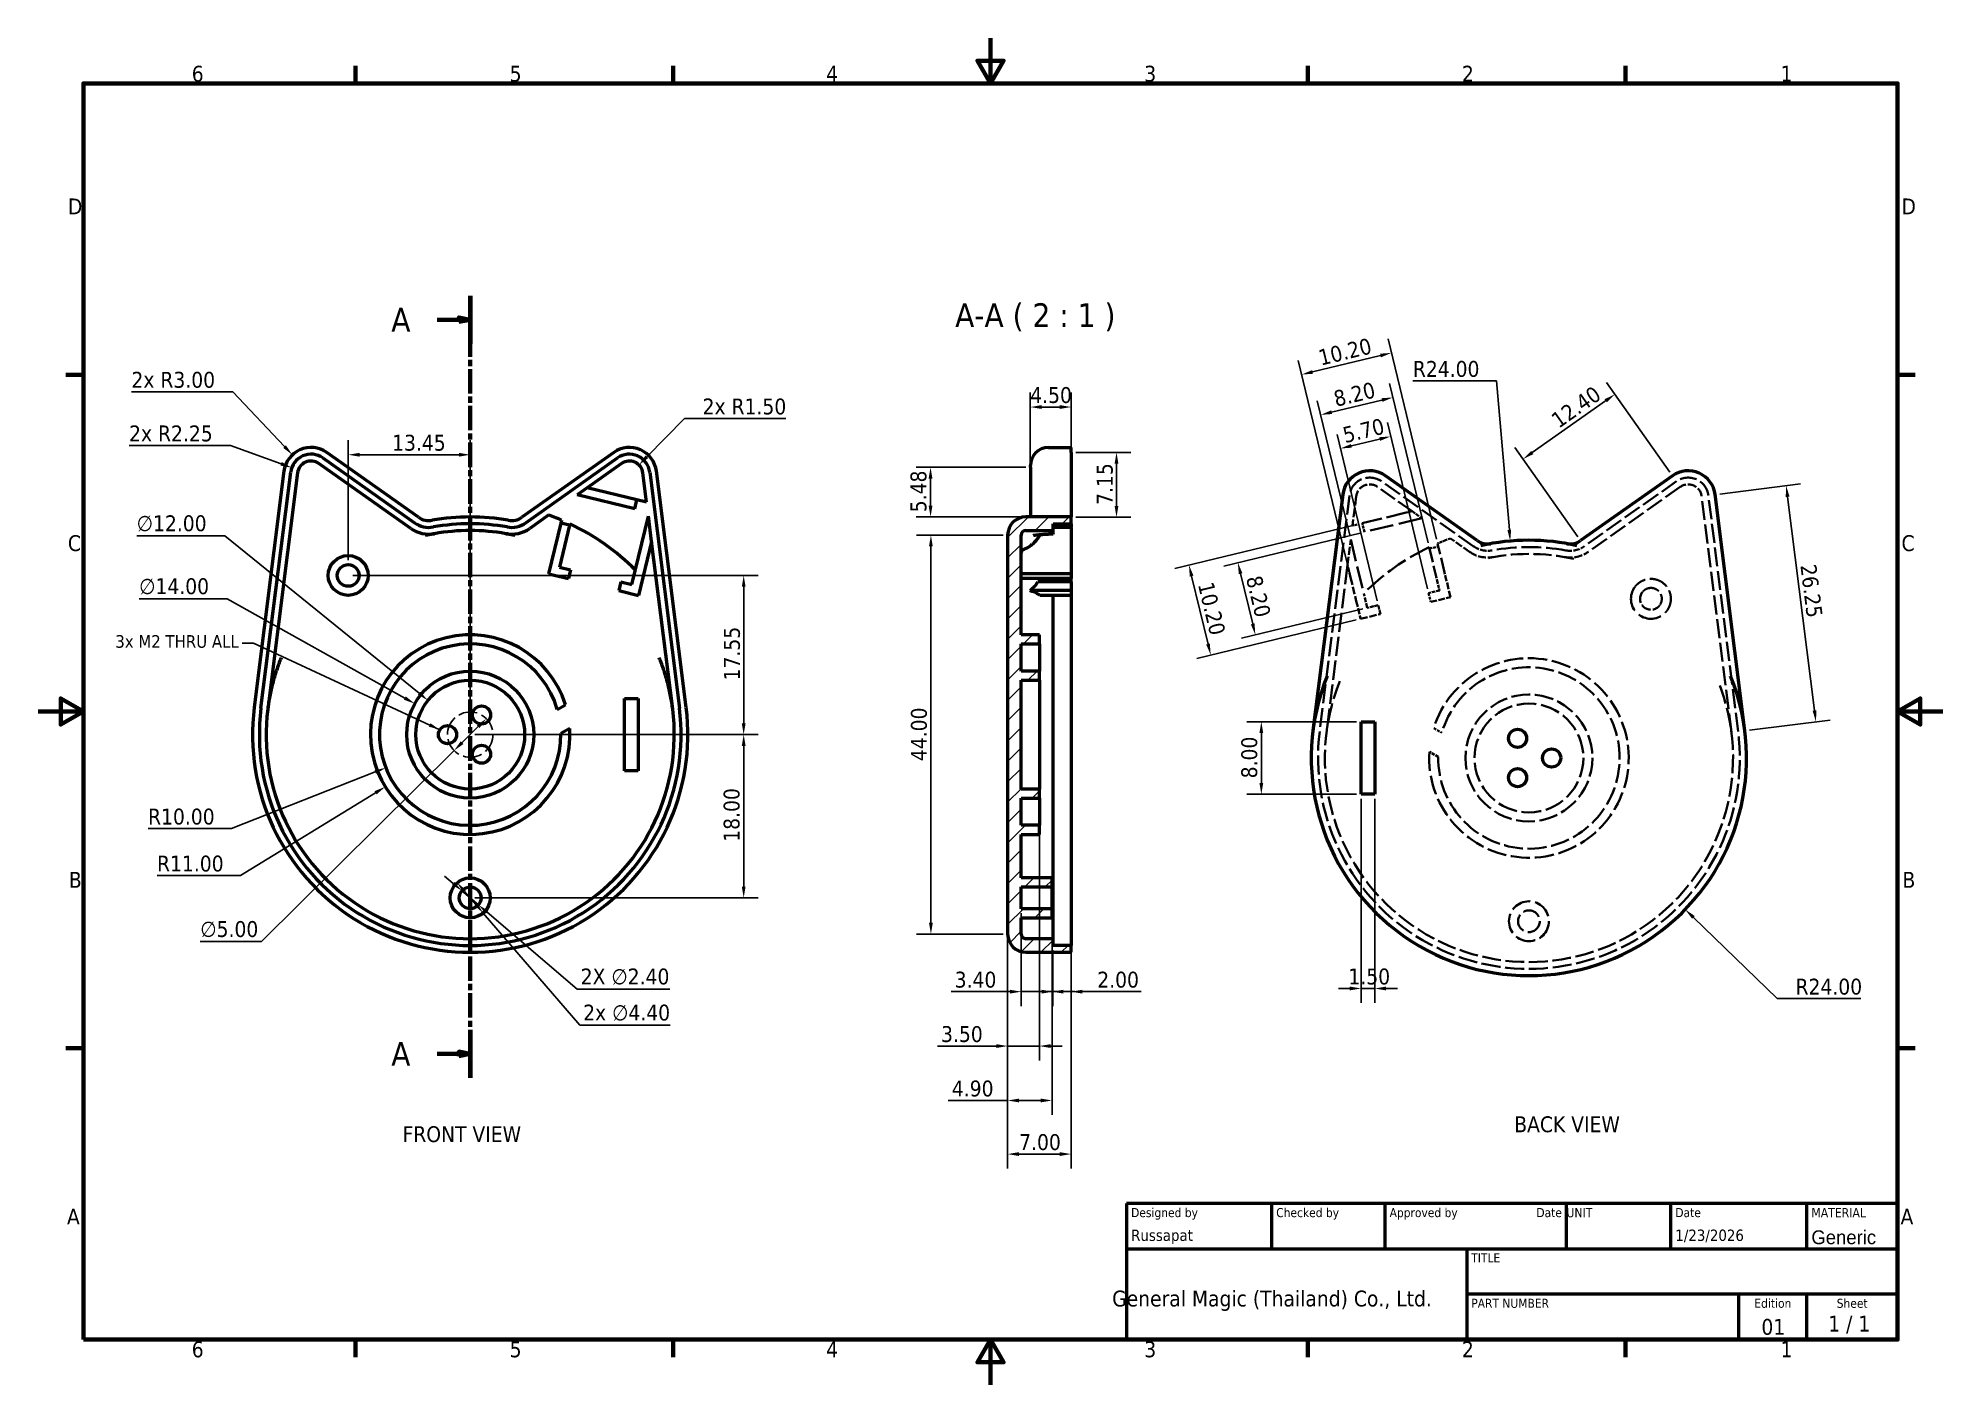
# Model space of a CAD drawing. Header units: millimetres. Extents: x 0 to 210, y 0 to 149.
import ezdxf
from ezdxf.enums import TextEntityAlignment as Align

# ---------------------------------------------------------------- set-up
doc = ezdxf.new("R2018")
doc.units = ezdxf.units.MM
doc.header["$LTSCALE"] = 0.5
doc.linetypes.add('CHAIN', pattern=[0.3543, 0.2362, -0.0295, 0.0591, -0.0295])
doc.linetypes.add('DASHED', pattern=[0.2068, 0.1655, -0.0413])
for name, color, linetype, lineweight in [('Border (ISO)', 7, 'Continuous', 70), ('Dimension (ISO)', 7, 'Continuous', 25), ('Hatch (ISO)', 7, 'Continuous', 18), ('Hidden (ISO)', 7, 'DASHED', 35), ('Section Line (ISO)', 7, 'CHAIN', 70), ('Sketch Geometry (ISO)', 7, 'Continuous', 25), ('Symbol (ISO)', 7, 'Continuous', 25), ('Title (ISO)', 7, 'Continuous', 50), ('Visible (ISO)', 7, 'Continuous', 50)]:
    doc.layers.add(name, color=color, linetype=linetype, lineweight=lineweight)
doc.styles.add('Label Text (ISO)', font='tahoma.ttf')
doc.styles.add('Note Text (ISO)', font='tahoma.ttf')
doc.styles.add('Text Style35', font='tahoma.ttf')
doc.styles.add('Text Style39', font='tahoma.ttf')
doc.styles.add('Text Style41', font='tahoma.ttf')
doc.dimstyles.new('Default (ISO)', dxfattribs={"dimscale": 0.5, "dimtxt": 3.5, "dimasz": 2.5, "dimexe": 3.175, "dimexo": 1, "dimgap": 0.762, "dimtad": 1, "dimtoh": 1, "dimzin": 0, "dimdsep": 46, "dimtxsty": 'Note Text (ISO)', "dimcen": 0.09, "dimdle": 10, "dimclrd": 256, "dimclre": 256, "dimclrt": 256, "dimazin": 0, "dimtfac": 1.001486, "dimtmove": 0, "dimatfit": 3, "dimfxl": 0, "dimtolj": 1, "dimtzin": 0, "dimlwd": -1, "dimlwe": -1, "dimarcsym": 0})
doc.dimstyles.new('Default - Method 1b (ISO)$7', dxfattribs={"dimscale": 0.5, "dimtxt": 3.5, "dimasz": 2.5, "dimexe": 3.175, "dimexo": 0, "dimgap": 0.762, "dimtad": 1, "dimtoh": 1, "dimtxsty": 'Note Text (ISO)', "dimcen": 0.09, "dimdle": 10, "dimclrd": 256, "dimclre": 256, "dimclrt": 256, "dimazin": 2, "dimtfac": 1, "dimtmove": 0, "dimatfit": 3, "dimfxl": 0, "dimtolj": 1, "dimlwd": -1, "dimlwe": -1, "dimarcsym": 0})

msp = doc.modelspace()

# ---------------------------------------------------------------- texts
at = {"layer": 'Symbol (ISO)', "insert": (101.1001, 116.1651), "char_height": 2.625, "attachment_point": 7, "style": 'Label Text (ISO)'}
msp.add_mtext('A-A ( 2 : 1 ) ', dxfattribs=at)
at = {"layer": 'Symbol (ISO)', "style": 'Note Text (ISO)'}
for s, insert, char_height, width, attachment_point in [('\\fTahoma|b0|i0;{\\H1.3950;3x M2 THRU ALL}', (22.1188, 82.6734), 1.395, 14.242792, 3), ('\\fTahoma|b0|i0;BACK VIEW', (162.741, 29.6124), 1.75, 12.327999, 1), ('\\fTahoma|b0|i0;FRONT VIEW', (40.1769, 28.5248), 1.75, 14.069489, 1), ('\\fTahoma|b0|i0;01', (189.99, 7.2737), 1.75, 2.626418, 1)]:
    msp.add_mtext(s, dxfattribs=dict(at, insert=insert, char_height=char_height, width=width, attachment_point=attachment_point))

# ---------------------------------------------------------------- blocks, each defined once
blk = doc.blocks.new('Borders Default Border')
at = {"layer": 'Border (ISO)'}
for p, q in [((70, 287), (70, 290.9)), ((140, 287), (140, 290.9)), ((280, 287), (280, 290.9)), ((350, 287), (350, 290.9)), ((10, 222.75), (6.1, 222.75)), ((410, 222.75), (413.9, 222.75)), ((10, 74.25), (6.1, 74.25)), ((410, 74.25), (413.9, 74.25)), ((70, 10), (70, 6.1)), ((140, 10), (140, 6.1)), ((280, 10), (280, 6.1)), ((350, 10), (350, 6.1))]:
    blk.add_line(p, q, dxfattribs=at)
at = {"layer": 'Border (ISO)', "flags": 128}
for points in [[(210, 297), (210, 287), (207.11, 292), (212.89, 292), (210, 287)], [(10, 10), (10, 287), (410, 287), (410, 10), (10, 10)], [(0, 148.5), (10, 148.5), (5, 151.39), (5, 145.61), (10, 148.5)], [(420, 148.5), (410, 148.5), (415, 151.39), (415, 145.61), (410, 148.5)], [(210, 0), (210, 10), (207.11, 5), (212.89, 5), (210, 10)]]:
    blk.add_lwpolyline(points, dxfattribs=at)
at = {"layer": 'Border (ISO)', "char_height": 3.5, "attachment_point": 7, "style": 'Note Text (ISO)'}
for s, insert in [('6', (33.88, 287.33)), ('5', (103.98, 287.33)), ('4', (173.78, 287.4)), ('3', (243.91, 287.33)), ('2', (313.94, 287.4)), ('1', (384.21, 287.4)), ('D', (6.57, 258.13)), ('D', (410.87, 258.13)), ('C', (6.56, 183.81)), ('C', (410.86, 183.81)), ('B', (6.78, 109.63)), ('B', (411.08, 109.63)), ('A', (6.36, 35.38)), ('A', (410.66, 35.38)), ('6', (33.88, 6.03)), ('5', (103.98, 6.03)), ('4', (173.78, 6.1)), ('3', (243.91, 6.03)), ('2', (313.94, 6.1)), ('1', (384.21, 6.1))]:
    blk.add_mtext(s, dxfattribs=dict(at, insert=insert))
blk = doc.blocks.new('Title Blocks ISO')
at = {"layer": 'Title (ISO)'}
for p, q in [((275.72, 130), (105.72, 130)), ((105.72, 130), (105.72, 100)), ((137.72, 120), (137.72, 130)), ((162.72, 120), (162.72, 130)), ((202.72, 120), (202.72, 130)), ((225.72, 120), (225.72, 130)), ((255.72, 120), (255.72, 130)), ((275.72, 100), (275.72, 130)), ((105.72, 120), (275.72, 120)), ((180.72, 120), (180.72, 100)), ((275.72, 110), (180.72, 110)), ((240.72, 100), (240.72, 110)), ((255.72, 100), (255.72, 110)), ((105.72, 100), (275.72, 100))]:
    blk.add_line(p, q, dxfattribs=at)
at = {"layer": 'Title (ISO)', "style": 'Text Style41'}
for s, p in [('Designed by', (106.72, 129)), ('Checked by', (138.72, 129)), ('Approved by', (163.72, 129)), ('Date', (226.72, 129))]:
    blk.add_text(s, height=2, dxfattribs=at).set_placement(p, align=Align.TOP_LEFT)
blk.add_text('Date', height=2, dxfattribs=at).set_placement((201.72, 129), align=Align.TOP_RIGHT)
for s, p in [('Edition', (248.22, 109)), ('Sheet', (265.72, 109))]:
    blk.add_text(s, height=2, dxfattribs=at).set_placement(p, align=Align.TOP_CENTER)
at = {"layer": 'Title (ISO)', "style": 'Note Text (ISO)'}
blk.add_text('1 / 1 ', height=3.5, dxfattribs=at).set_placement((265.72, 103.5), align=Align.MIDDLE_CENTER)
at = {"layer": 'Title (ISO)', "attachment_point": 1, "style": 'Note Text (ISO)'}
for s, insert, char_height in [('\\fTahoma|b0|i0;{\\H2.0300;UNIT}', (202.72, 129), 2.03), ('\\fTahoma|b0|i0;{\\H2.0300;MATERIAL}', (256.72, 129), 2.03), ('\\fTahoma|b0|i0;{\\H2.0000;TITLE}', (181.72, 119), 2), ('\\fTahoma|b0|i0;{\\H2.0000;PART NUMBER}', (181.72, 109), 2)]:
    blk.add_mtext(s, dxfattribs=dict(at, insert=insert, char_height=char_height))
at = {"layer": 'Title (ISO)', "insert": (137.79, 108.55), "char_height": 3.5, "width": 73.3779, "attachment_point": 5, "style": 'Note Text (ISO)'}
blk.add_mtext('\\fTahoma|b0|i0;General Magic (Thailand) Co., Ltd.', dxfattribs=at)
at = {"layer": 'Title (ISO)', "style": 'Text Style39'}
for tag, p in [('AUTHOR', (106.72, 121)), ('CHECKED_BY', (138.72, 121)), ('ENG_APPROVED_BY', (163.72, 121)), ('CREATION_DATE', (226.72, 121))]:
    blk.add_attdef(tag, text='', height=2.5, dxfattribs=at).set_placement(p, align=Align.BOTTOM_LEFT)
blk.add_attdef('ENG_APPROVAL_DATE', text='', height=2.5, dxfattribs=at).set_placement((201.72, 121), align=Align.BOTTOM_RIGHT)
at = {"layer": 'Title (ISO)', "style": 'Text Style35'}
blk.add_attdef('MATERIAL', text='', height=3.05, dxfattribs=at).set_placement((256.72, 124.08), align=Align.TOP_LEFT)
at = {"layer": 'Title (ISO)', "style": 'Note Text (ISO)'}
for tag, p in [('TITLE', (228.22, 115)), ('REVISION_NUMBER', (248.22, 103.5))]:
    blk.add_attdef(tag, text='', height=3.5, dxfattribs=at).set_placement(p, align=Align.MIDDLE_CENTER)
blk.add_attdef('PART_NUMBER', text='', height=3.5, dxfattribs=at).set_placement((181.72, 105), align=Align.MIDDLE_LEFT)
blk = doc.blocks.new('*D7')
at = {"layer": 'Defpoints', "color": 0, "transparency": 16777216}
for p in [(49.41, 73.46), (45.86, 69.94)]:
    blk.add_point(p, dxfattribs=at)
at = {"layer": 'Dimension (ISO)', "transparency": 16777216}
for p, q in [((48.53, 72.58), (46.75, 70.82)), ((45.86, 69.94), (24.64, 48.88)), ((24.64, 48.88), (17.88, 48.88))]:
    blk.add_line(p, q, dxfattribs=at)
for points in [[(48.38, 72.73), (48.67, 72.43), (49.41, 73.46)], [(46.6, 70.97), (46.9, 70.67), (45.86, 69.94)]]:
    blk.add_solid(points, dxfattribs=at)
at = {"layer": 'Dimension (ISO)', "transparency": 16777216, "insert": (17.88, 51.14), "char_height": 1.75, "attachment_point": 1, "style": 'Note Text (ISO)'}
blk.add_mtext('\\A1;∅5.00', dxfattribs=at)
blk = doc.blocks.new('*D8')
at = {"layer": 'Defpoints', "color": 0, "transparency": 16777216}
for p in [(47.64, 102.56), (34.19, 90.45), (47.64, 71.7)]:
    blk.add_point(p, dxfattribs=at)
at = {"layer": 'Dimension (ISO)', "transparency": 16777216}
for p, q in [((34.19, 90.95), (34.19, 104.15)), ((47.64, 72.2), (47.64, 104.15)), ((35.44, 102.56), (46.39, 102.56))]:
    blk.add_line(p, q, dxfattribs=at)
for points in [[(35.44, 102.77), (35.44, 102.35), (34.19, 102.56)], [(46.39, 102.77), (46.39, 102.35), (47.64, 102.56)]]:
    blk.add_solid(points, dxfattribs=at)
at = {"layer": 'Dimension (ISO)', "transparency": 16777216, "insert": (39.03, 104.76), "char_height": 1.75, "attachment_point": 1, "style": 'Note Text (ISO)'}
blk.add_mtext('\\A1;13.45', dxfattribs=at)
blk = doc.blocks.new('*D9')
at = {"layer": 'Defpoints', "color": 0, "transparency": 16777216}
for p in [(34.19, 89.25), (77.79, 89.25), (47.64, 71.7)]:
    blk.add_point(p, dxfattribs=at)
at = {"layer": 'Dimension (ISO)', "transparency": 16777216}
for p, q in [((34.69, 89.25), (79.38, 89.25)), ((77.79, 72.95), (77.79, 88)), ((48.14, 71.7), (79.38, 71.7))]:
    blk.add_line(p, q, dxfattribs=at)
for points in [[(77.58, 88), (78, 88), (77.79, 89.25)], [(77.58, 72.95), (78, 72.95), (77.79, 71.7)]]:
    blk.add_solid(points, dxfattribs=at)
at = {"layer": 'Dimension (ISO)', "transparency": 16777216, "insert": (75.62, 77.68), "char_height": 1.75, "attachment_point": 1, "rotation": 90, "style": 'Note Text (ISO)'}
blk.add_mtext('\\A1;17.55', dxfattribs=at)
blk = doc.blocks.new('2dTransSection0')
at = {"layer": 'Section Line (ISO)', "linetype": 'CHAIN', "ltscale": 45.695759}
blk.add_line((95.28, 240.19), (95.28, 67.7), dxfattribs=at)
at = {"layer": 'Section Line (ISO)', "linetype": 'Continuous', "lineweight": 140}
for p, q in [((95.28, 240.19), (95.28, 229.6)), ((95.28, 78.29), (95.28, 67.7))]:
    blk.add_line(p, q, dxfattribs=at)
at = {"layer": 'Section Line (ISO)', "linetype": 'Continuous'}
for p, q in [((95.28, 234.9), (92.78, 235.4)), ((92.78, 235.4), (92.78, 234.4)), ((87.99, 234.9), (92.78, 234.9)), ((92.78, 234.9), (95.28, 234.9)), ((92.78, 234.4), (95.28, 234.9)), ((87.99, 73), (92.78, 73)), ((95.28, 73), (92.78, 73.5)), ((92.78, 73.5), (92.78, 72.5)), ((92.78, 73), (95.28, 73)), ((92.78, 72.5), (95.28, 73))]:
    blk.add_line(p, q, dxfattribs=at)
at = {"layer": 'Section Line (ISO)', "linetype": 'Continuous', "flags": 128}
for points in [[(92.78, 234.4), (95.28, 234.9), (92.78, 235.4), (92.78, 234.4)], [(92.78, 72.5), (95.28, 73), (92.78, 73.5), (92.78, 72.5)]]:
    blk.add_lwpolyline(points, dxfattribs=at)
at = {"layer": 'Section Line (ISO)'}
for points in [[(92.78, 234.4), (95.28, 234.9), (92.78, 235.4), (92.78, 234.4)], [(92.78, 72.5), (95.28, 73), (92.78, 73.5), (92.78, 72.5)]]:
    blk.add_solid(points, dxfattribs=at)
at = {"layer": 'Section Line (ISO)', "char_height": 5.25, "attachment_point": 7, "style": 'Label Text (ISO)'}
for insert in [(77.87, 232.27), (77.87, 70.37)]:
    blk.add_mtext('A ', dxfattribs=dict(at, insert=insert))
blk = doc.blocks.new('*D11')
at = {"layer": 'Defpoints', "color": 0, "transparency": 16777216}
for p in [(110.39, 61.7), (106.89, 49.7), (106.89, 37.36)]:
    blk.add_point(p, dxfattribs=at)
at = {"layer": 'Dimension (ISO)', "transparency": 16777216}
for p, q in [((110.39, 61.2), (110.39, 35.77)), ((106.89, 49.2), (106.89, 35.77)), ((105.64, 37.36), (99.17, 37.36)), ((110.39, 37.36), (106.89, 37.36)), ((111.64, 37.36), (112.89, 37.36))]:
    blk.add_line(p, q, dxfattribs=at)
for points in [[(105.64, 37.57), (105.64, 37.15), (106.89, 37.36)], [(111.64, 37.57), (111.64, 37.15), (110.39, 37.36)]]:
    blk.add_solid(points, dxfattribs=at)
at = {"layer": 'Dimension (ISO)', "transparency": 16777216, "insert": (99.55, 39.56), "char_height": 1.75, "attachment_point": 1, "style": 'Note Text (ISO)'}
blk.add_mtext('\\A1;3.50', dxfattribs=at)
blk = doc.blocks.new('*D12')
at = {"layer": 'Defpoints', "color": 0, "transparency": 16777216}
for p in [(111.79, 52.5), (106.89, 49.7), (106.89, 31.36)]:
    blk.add_point(p, dxfattribs=at)
at = {"layer": 'Dimension (ISO)', "transparency": 16777216}
for p, q in [((111.79, 52), (111.79, 29.77)), ((106.89, 49.2), (106.89, 29.77)), ((106.89, 31.36), (100.35, 31.36)), ((110.54, 31.36), (108.14, 31.36))]:
    blk.add_line(p, q, dxfattribs=at)
for points in [[(108.14, 31.57), (108.14, 31.15), (106.89, 31.36)], [(110.54, 31.57), (110.54, 31.15), (111.79, 31.36)]]:
    blk.add_solid(points, dxfattribs=at)
at = {"layer": 'Dimension (ISO)', "transparency": 16777216, "insert": (100.74, 33.56), "char_height": 1.75, "attachment_point": 1, "style": 'Note Text (ISO)'}
blk.add_mtext('\\A1;4.90', dxfattribs=at)
blk = doc.blocks.new('*D13')
at = {"layer": 'Defpoints', "color": 0, "transparency": 16777216}
for p in [(47.64, 71.7), (77.79, 71.7), (47.64, 53.7)]:
    blk.add_point(p, dxfattribs=at)
at = {"layer": 'Dimension (ISO)', "transparency": 16777216}
for p, q in [((48.14, 71.7), (79.38, 71.7)), ((77.79, 54.95), (77.79, 70.45)), ((48.14, 53.7), (79.38, 53.7))]:
    blk.add_line(p, q, dxfattribs=at)
for points in [[(77.58, 70.45), (78, 70.45), (77.79, 71.7)], [(77.58, 54.95), (78, 54.95), (77.79, 53.7)]]:
    blk.add_solid(points, dxfattribs=at)
at = {"layer": 'Dimension (ISO)', "transparency": 16777216, "insert": (75.58, 59.89), "char_height": 1.75, "attachment_point": 1, "rotation": 90, "style": 'Note Text (ISO)'}
blk.add_mtext('\\A1;18.00', dxfattribs=at)
blk = doc.blocks.new('*D14')
at = {"layer": 'Defpoints', "color": 0, "transparency": 16777216}
for p in [(47.64, 71.7), (38.27, 65.94)]:
    blk.add_point(p, dxfattribs=at)
at = {"layer": 'Dimension (ISO)', "transparency": 16777216}
for p, q in [((22.33, 56.15), (37.2, 65.29)), ((13.11, 56.15), (22.33, 56.15))]:
    blk.add_line(p, q, dxfattribs=at)
blk.add_solid([(37.09, 65.47), (37.31, 65.11), (38.27, 65.94)], dxfattribs=at)
at = {"layer": 'Dimension (ISO)', "transparency": 16777216, "insert": (13.11, 58.36), "char_height": 1.75, "attachment_point": 1, "style": 'Note Text (ISO)'}
blk.add_mtext('\\A1;R11.00', dxfattribs=at)
blk = doc.blocks.new('*D15')
at = {"layer": 'Defpoints', "color": 0, "transparency": 16777216}
for p in [(47.64, 71.7), (38.33, 68.04)]:
    blk.add_point(p, dxfattribs=at)
at = {"layer": 'Dimension (ISO)', "transparency": 16777216}
for p, q in [((21.34, 61.34), (37.17, 67.58)), ((12.12, 61.34), (21.34, 61.34))]:
    blk.add_line(p, q, dxfattribs=at)
blk.add_solid([(37.1, 67.77), (37.25, 67.38), (38.33, 68.04)], dxfattribs=at)
at = {"layer": 'Dimension (ISO)', "transparency": 16777216, "insert": (12.12, 63.54), "char_height": 1.75, "attachment_point": 1, "style": 'Note Text (ISO)'}
blk.add_mtext('\\A1;R10.00', dxfattribs=at)
blk = doc.blocks.new('*D16')
at = {"layer": 'Defpoints', "color": 0, "transparency": 16777216}
for p in [(41.53, 75.12), (53.75, 68.29)]:
    blk.add_point(p, dxfattribs=at)
at = {"layer": 'Dimension (ISO)', "transparency": 16777216}
for p, q in [((11.14, 86.67), (20.84, 86.67)), ((20.84, 86.67), (40.44, 75.72)), ((47.59, 71.7), (47.68, 71.7)), ((47.64, 71.66), (47.64, 71.75))]:
    blk.add_line(p, q, dxfattribs=at)
blk.add_solid([(40.54, 75.91), (40.33, 75.54), (41.53, 75.12)], dxfattribs=at)
at = {"layer": 'Dimension (ISO)', "transparency": 16777216, "insert": (11.14, 88.94), "char_height": 1.75, "attachment_point": 1, "style": 'Note Text (ISO)'}
blk.add_mtext('\\A1;∅14.00', dxfattribs=at)
blk = doc.blocks.new('*D17')
at = {"layer": 'Defpoints', "color": 0, "transparency": 16777216}
for p in [(42.98, 75.48), (52.3, 67.93)]:
    blk.add_point(p, dxfattribs=at)
at = {"layer": 'Dimension (ISO)', "transparency": 16777216}
for p, q in [((10.87, 93.61), (20.57, 93.61)), ((20.57, 93.61), (42, 76.26)), ((47.59, 71.7), (47.68, 71.7)), ((47.64, 71.66), (47.64, 71.75))]:
    blk.add_line(p, q, dxfattribs=at)
blk.add_solid([(42.13, 76.42), (41.87, 76.1), (42.98, 75.48)], dxfattribs=at)
at = {"layer": 'Dimension (ISO)', "transparency": 16777216, "insert": (10.87, 95.88), "char_height": 1.75, "attachment_point": 1, "style": 'Note Text (ISO)'}
blk.add_mtext('\\A1;∅12.00', dxfattribs=at)
blk = doc.blocks.new('*D18')
at = {"layer": 'Defpoints', "color": 0, "transparency": 16777216}
for p in [(46.73, 54.48), (48.55, 52.92)]:
    blk.add_point(p, dxfattribs=at)
at = {"layer": 'Dimension (ISO)', "transparency": 16777216}
for p, q in [((45.77, 55.29), (44.82, 56.1)), ((46.73, 54.48), (48.55, 52.92)), ((49.5, 52.11), (59.44, 43.65)), ((59.44, 43.65), (69.63, 43.65))]:
    blk.add_line(p, q, dxfattribs=at)
for points in [[(45.91, 55.45), (45.64, 55.13), (46.73, 54.48)], [(49.64, 52.27), (49.37, 51.95), (48.55, 52.92)]]:
    blk.add_solid(points, dxfattribs=at)
at = {"layer": 'Dimension (ISO)', "transparency": 16777216, "insert": (59.82, 45.91), "char_height": 1.75, "attachment_point": 1, "style": 'Note Text (ISO)'}
blk.add_mtext('\\A1;\\fTahoma|b0|i0;2X ∅2.40 ', dxfattribs=at)
blk = doc.blocks.new('*D19')
at = {"layer": 'Defpoints', "color": 0, "transparency": 16777216}
for p in [(28.03, 102.55), (30.08, 100.37)]:
    blk.add_point(p, dxfattribs=at)
at = {"layer": 'Dimension (ISO)', "transparency": 16777216}
for p, q in [((10.29, 109.5), (21.48, 109.5)), ((21.48, 109.5), (27.17, 103.46))]:
    blk.add_line(p, q, dxfattribs=at)
blk.add_solid([(27.32, 103.6), (27.02, 103.32), (28.03, 102.55)], dxfattribs=at)
at = {"layer": 'Dimension (ISO)', "transparency": 16777216, "insert": (10.29, 111.7), "char_height": 1.75, "attachment_point": 1, "style": 'Note Text (ISO)'}
blk.add_mtext('\\A1;\\fTahoma|b0|i0;2x R3.00', dxfattribs=at)
blk = doc.blocks.new('*D20')
at = {"layer": 'Defpoints', "color": 0, "transparency": 16777216}
for p in [(27.97, 101.13), (30.08, 100.37)]:
    blk.add_point(p, dxfattribs=at)
at = {"layer": 'Dimension (ISO)', "transparency": 16777216}
for p, q in [((10.03, 103.59), (21.2, 103.59)), ((21.2, 103.59), (26.79, 101.56))]:
    blk.add_line(p, q, dxfattribs=at)
blk.add_solid([(26.86, 101.76), (26.72, 101.36), (27.97, 101.13)], dxfattribs=at)
at = {"layer": 'Dimension (ISO)', "transparency": 16777216, "insert": (10.03, 105.79), "char_height": 1.75, "attachment_point": 1, "style": 'Note Text (ISO)'}
blk.add_mtext('\\A1;\\fTahoma|b0|i0;2x R2.25', dxfattribs=at)
blk = doc.blocks.new('*D21')
at = {"layer": 'Defpoints', "color": 0, "transparency": 16777216}
for p in [(66.24, 101.44), (65.19, 100.37)]:
    blk.add_point(p, dxfattribs=at)
at = {"layer": 'Dimension (ISO)', "transparency": 16777216}
for p, q in [((71.26, 106.56), (67.12, 102.33)), ((82.45, 106.56), (71.26, 106.56))]:
    blk.add_line(p, q, dxfattribs=at)
blk.add_solid([(66.97, 102.48), (67.27, 102.19), (66.24, 101.44)], dxfattribs=at)
at = {"layer": 'Dimension (ISO)', "transparency": 16777216, "insert": (73.26, 108.76), "char_height": 1.75, "attachment_point": 1, "style": 'Note Text (ISO)'}
blk.add_mtext('\\A1;\\fTahoma|b0|i0;2x R1.50', dxfattribs=at)
blk = doc.blocks.new('*D22')
at = {"layer": 'Defpoints', "color": 0, "transparency": 16777216}
for p in [(46.2, 55.37), (49.07, 52.03)]:
    blk.add_point(p, dxfattribs=at)
at = {"layer": 'Dimension (ISO)', "transparency": 16777216}
for p, q in [((47.02, 54.42), (48.26, 52.98)), ((49.07, 52.03), (59.71, 39.67)), ((59.71, 39.67), (69.7, 39.67))]:
    blk.add_line(p, q, dxfattribs=at)
for points in [[(47.18, 54.56), (46.86, 54.29), (46.2, 55.37)], [(48.42, 53.12), (48.1, 52.85), (49.07, 52.03)]]:
    blk.add_solid(points, dxfattribs=at)
at = {"layer": 'Dimension (ISO)', "transparency": 16777216, "insert": (60.09, 41.93), "char_height": 1.75, "attachment_point": 1, "style": 'Note Text (ISO)'}
blk.add_mtext('\\A1;\\fTahoma|b0|i0;2x ∅4.40', dxfattribs=at)
blk = doc.blocks.new('*D23')
at = {"layer": 'Defpoints', "color": 0, "transparency": 16777216}
for p in [(108.39, 52.5), (111.79, 52.5), (108.39, 43.36)]:
    blk.add_point(p, dxfattribs=at)
at = {"layer": 'Dimension (ISO)', "transparency": 16777216}
for p, q in [((108.39, 52), (108.39, 41.77)), ((111.79, 52), (111.79, 41.77)), ((107.14, 43.36), (100.67, 43.36)), ((111.79, 43.36), (108.39, 43.36)), ((113.04, 43.36), (114.29, 43.36))]:
    blk.add_line(p, q, dxfattribs=at)
for points in [[(107.14, 43.57), (107.14, 43.15), (108.39, 43.36)], [(113.04, 43.57), (113.04, 43.15), (111.79, 43.36)]]:
    blk.add_solid(points, dxfattribs=at)
at = {"layer": 'Dimension (ISO)', "transparency": 16777216, "insert": (101.05, 45.56), "char_height": 1.75, "attachment_point": 1, "style": 'Note Text (ISO)'}
blk.add_mtext('\\A1;3.40', dxfattribs=at)
blk = doc.blocks.new('*D24')
at = {"layer": 'Defpoints', "color": 0, "transparency": 16777216}
for p in [(111.89, 48.45), (113.89, 48.45), (111.89, 43.36)]:
    blk.add_point(p, dxfattribs=at)
at = {"layer": 'Dimension (ISO)', "transparency": 16777216}
for p, q in [((111.89, 47.95), (111.89, 41.77)), ((113.89, 47.95), (113.89, 41.77)), ((110.64, 43.36), (109.39, 43.36)), ((111.89, 43.36), (113.89, 43.36)), ((115.14, 43.36), (121.6, 43.36))]:
    blk.add_line(p, q, dxfattribs=at)
for points in [[(110.64, 43.57), (110.64, 43.15), (111.89, 43.36)], [(115.14, 43.57), (115.14, 43.15), (113.89, 43.36)]]:
    blk.add_solid(points, dxfattribs=at)
at = {"layer": 'Dimension (ISO)', "transparency": 16777216, "insert": (116.77, 45.56), "char_height": 1.75, "attachment_point": 1, "style": 'Note Text (ISO)'}
blk.add_mtext('\\A1;2.00', dxfattribs=at)
blk = doc.blocks.new('*D25')
at = {"layer": 'Defpoints', "color": 0, "transparency": 16777216}
for p in [(145.86, 65.12), (147.36, 65.12), (145.86, 43.71)]:
    blk.add_point(p, dxfattribs=at)
at = {"layer": 'Dimension (ISO)', "transparency": 16777216}
for p, q in [((145.86, 64.62), (145.86, 42.12)), ((147.36, 64.62), (147.36, 42.12)), ((144.61, 43.71), (143.36, 43.71)), ((147.36, 43.71), (145.86, 43.71)), ((148.61, 43.71), (149.86, 43.71))]:
    blk.add_line(p, q, dxfattribs=at)
for points in [[(144.61, 43.92), (144.61, 43.5), (145.86, 43.71)], [(148.61, 43.92), (148.61, 43.5), (147.36, 43.71)]]:
    blk.add_solid(points, dxfattribs=at)
at = {"layer": 'Dimension (ISO)', "transparency": 16777216, "insert": (144.46, 45.91), "char_height": 1.75, "attachment_point": 1, "style": 'Note Text (ISO)'}
blk.add_mtext('\\A1;1.50', dxfattribs=at)
blk = doc.blocks.new('*D26')
at = {"layer": 'Defpoints', "color": 0, "transparency": 16777216}
for p in [(134.86, 73.12), (145.86, 73.12), (145.86, 65.12)]:
    blk.add_point(p, dxfattribs=at)
at = {"layer": 'Dimension (ISO)', "transparency": 16777216}
for p, q in [((145.36, 73.12), (133.27, 73.12)), ((134.86, 66.37), (134.86, 71.87)), ((145.36, 65.12), (133.27, 65.12))]:
    blk.add_line(p, q, dxfattribs=at)
for points in [[(134.65, 71.87), (135.07, 71.87), (134.86, 73.12)], [(134.65, 66.37), (135.07, 66.37), (134.86, 65.12)]]:
    blk.add_solid(points, dxfattribs=at)
at = {"layer": 'Dimension (ISO)', "transparency": 16777216, "insert": (132.65, 66.88), "char_height": 1.75, "attachment_point": 1, "rotation": 90, "style": 'Note Text (ISO)'}
blk.add_mtext('\\A1;8.00', dxfattribs=at)
blk = doc.blocks.new('*D27')
at = {"layer": 'Defpoints', "color": 0, "transparency": 16777216}
for p in [(162.3, 93.04), (164.36, 69.12)]:
    blk.add_point(p, dxfattribs=at)
at = {"layer": 'Dimension (ISO)', "transparency": 16777216}
for p, q in [((151.56, 110.7), (160.78, 110.7)), ((160.78, 110.7), (162.2, 94.28))]:
    blk.add_line(p, q, dxfattribs=at)
blk.add_solid([(162.4, 94.3), (161.99, 94.26), (162.3, 93.04)], dxfattribs=at)
at = {"layer": 'Dimension (ISO)', "transparency": 16777216, "insert": (151.56, 112.9), "char_height": 1.75, "attachment_point": 1, "style": 'Note Text (ISO)'}
blk.add_mtext('\\A1;R24.00', dxfattribs=at)
blk = doc.blocks.new('*D28')
at = {"layer": 'Defpoints', "color": 0, "transparency": 16777216}
for p in [(164.36, 69.12), (181.59, 52.42)]:
    blk.add_point(p, dxfattribs=at)
at = {"layer": 'Dimension (ISO)', "transparency": 16777216}
for p, q in [((191.74, 42.59), (182.49, 51.55)), ((200.96, 42.59), (191.74, 42.59))]:
    blk.add_line(p, q, dxfattribs=at)
blk.add_solid([(182.64, 51.7), (182.35, 51.4), (181.59, 52.42)], dxfattribs=at)
at = {"layer": 'Dimension (ISO)', "transparency": 16777216, "insert": (193.75, 44.79), "char_height": 1.75, "attachment_point": 1, "style": 'Note Text (ISO)'}
blk.add_mtext('\\A1;R24.00', dxfattribs=at)
blk = doc.blocks.new('*D29')
at = {"layer": 'Defpoints', "color": 0, "transparency": 16777216}
for p in [(149.21, 113.79), (154.29, 92.78), (144.7, 89.04)]:
    blk.add_point(p, dxfattribs=at)
at = {"layer": 'Dimension (ISO)', "transparency": 16777216}
for p, q in [((140.51, 111.69), (147.99, 113.5)), ((154.17, 93.26), (148.84, 115.34)), ((144.58, 89.53), (138.92, 112.94))]:
    blk.add_line(p, q, dxfattribs=at)
for points in [[(147.95, 113.7), (148.04, 113.3), (149.21, 113.79)], [(140.46, 111.89), (140.56, 111.49), (139.29, 111.4)]]:
    blk.add_solid(points, dxfattribs=at)
at = {"layer": 'Dimension (ISO)', "transparency": 16777216, "insert": (141, 114.08), "char_height": 1.75, "attachment_point": 1, "rotation": 13.58, "style": 'Note Text (ISO)'}
blk.add_mtext('\\A1;10.20', dxfattribs=at)
blk = doc.blocks.new('*D30')
at = {"layer": 'Defpoints', "color": 0, "transparency": 16777216}
for p in [(149.37, 108.88), (144.72, 93.21), (153.36, 92.36)]:
    blk.add_point(p, dxfattribs=at)
at = {"layer": 'Dimension (ISO)', "transparency": 16777216}
for p, q in [((153.24, 92.85), (148.99, 110.43)), ((144.6, 93.7), (141.02, 108.5)), ((142.61, 107.25), (148.15, 108.59))]:
    blk.add_line(p, q, dxfattribs=at)
for points in [[(142.56, 107.45), (142.66, 107.05), (141.4, 106.96)], [(148.1, 108.79), (148.2, 108.39), (149.37, 108.88)]]:
    blk.add_solid(points, dxfattribs=at)
at = {"layer": 'Dimension (ISO)', "transparency": 16777216, "insert": (142.68, 109.54), "char_height": 1.75, "attachment_point": 1, "rotation": 13.58, "style": 'Note Text (ISO)'}
blk.add_mtext('\\A1;8.20', dxfattribs=at)
blk = doc.blocks.new('*D31')
at = {"layer": 'Defpoints', "color": 0, "transparency": 16777216}
for p in [(145.43, 94.87), (126.88, 90.39), (145.8, 84.47)]:
    blk.add_point(p, dxfattribs=at)
at = {"layer": 'Dimension (ISO)', "transparency": 16777216}
for p, q in [((144.94, 94.76), (125.34, 90.02)), ((128.98, 81.69), (127.17, 89.18)), ((145.31, 84.35), (127.73, 80.1))]:
    blk.add_line(p, q, dxfattribs=at)
for points in [[(127.38, 89.23), (126.97, 89.13), (126.88, 90.39)], [(129.18, 81.74), (128.78, 81.64), (129.28, 80.48)]]:
    blk.add_solid(points, dxfattribs=at)
at = {"layer": 'Dimension (ISO)', "transparency": 16777216, "insert": (129.56, 88.68), "char_height": 1.75, "attachment_point": 1, "rotation": 283.58, "style": 'Note Text (ISO)'}
blk.add_mtext('\\A1;10.20', dxfattribs=at)
blk = doc.blocks.new('*D32')
at = {"layer": 'Defpoints', "color": 0, "transparency": 16777216}
for p in [(146.23, 94.04), (132.27, 90.67), (146.54, 85.68)]:
    blk.add_point(p, dxfattribs=at)
at = {"layer": 'Dimension (ISO)', "transparency": 16777216}
for p, q in [((145.74, 93.92), (130.73, 90.29)), ((133.91, 83.91), (132.57, 89.45)), ((146.05, 85.56), (132.66, 82.32))]:
    blk.add_line(p, q, dxfattribs=at)
for points in [[(132.77, 89.5), (132.37, 89.4), (132.27, 90.67)], [(134.11, 83.96), (133.7, 83.86), (134.2, 82.7)]]:
    blk.add_solid(points, dxfattribs=at)
at = {"layer": 'Dimension (ISO)', "transparency": 16777216, "insert": (134.86, 89.38), "char_height": 1.75, "attachment_point": 1, "rotation": 283.58, "style": 'Note Text (ISO)'}
blk.add_mtext('\\A1;8.20', dxfattribs=at)
blk = doc.blocks.new('*D33')
at = {"layer": 'Defpoints', "color": 0, "transparency": 16777216}
for p in [(149.12, 104.58), (153.29, 87.31), (147.75, 85.97)]:
    blk.add_point(p, dxfattribs=at)
at = {"layer": 'Dimension (ISO)', "transparency": 16777216}
for p, q in [((153.18, 87.79), (148.75, 106.13)), ((147.63, 86.46), (143.21, 104.79)), ((144.79, 103.54), (147.9, 104.29))]:
    blk.add_line(p, q, dxfattribs=at)
for points in [[(144.74, 103.74), (144.84, 103.34), (143.58, 103.25)], [(147.86, 104.49), (147.95, 104.09), (149.12, 104.58)]]:
    blk.add_solid(points, dxfattribs=at)
at = {"layer": 'Dimension (ISO)', "transparency": 16777216, "insert": (143.68, 105.54), "char_height": 1.75, "attachment_point": 1, "rotation": 13.58, "style": 'Note Text (ISO)'}
blk.add_mtext('\\A1;5.70', dxfattribs=at)
blk = doc.blocks.new('*D34')
at = {"layer": 'Defpoints', "color": 0, "transparency": 16777216}
for p in [(109.39, 107.82), (109.39, 101.18), (113.89, 102.82)]:
    blk.add_point(p, dxfattribs=at)
at = {"layer": 'Dimension (ISO)', "transparency": 16777216}
for p, q in [((109.39, 101.68), (109.39, 109.41)), ((113.89, 103.32), (113.89, 109.41)), ((112.64, 107.82), (110.64, 107.82))]:
    blk.add_line(p, q, dxfattribs=at)
for points in [[(110.64, 108.03), (110.64, 107.61), (109.39, 107.82)], [(112.64, 108.03), (112.64, 107.61), (113.89, 107.82)]]:
    blk.add_solid(points, dxfattribs=at)
at = {"layer": 'Dimension (ISO)', "transparency": 16777216, "insert": (109.38, 110.02), "char_height": 1.75, "attachment_point": 1, "style": 'Note Text (ISO)'}
blk.add_mtext('\\A1;4.50', dxfattribs=at)
blk = doc.blocks.new('*D35')
at = {"layer": 'Defpoints', "color": 0, "transparency": 16777216}
for p in [(109.39, 101.18), (98.39, 95.7), (109.39, 95.7)]:
    blk.add_point(p, dxfattribs=at)
at = {"layer": 'Dimension (ISO)', "transparency": 16777216}
for p, q in [((108.89, 101.18), (96.8, 101.18)), ((98.39, 99.93), (98.39, 96.95)), ((108.89, 95.7), (96.8, 95.7))]:
    blk.add_line(p, q, dxfattribs=at)
for points in [[(98.18, 99.93), (98.6, 99.93), (98.39, 101.18)], [(98.18, 96.95), (98.6, 96.95), (98.39, 95.7)]]:
    blk.add_solid(points, dxfattribs=at)
at = {"layer": 'Dimension (ISO)', "transparency": 16777216, "insert": (96.18, 96.22), "char_height": 1.75, "attachment_point": 1, "rotation": 90, "style": 'Note Text (ISO)'}
blk.add_mtext('\\A1;5.48', dxfattribs=at)
blk = doc.blocks.new('*D36')
at = {"layer": 'Defpoints', "color": 0, "transparency": 16777216}
for p in [(113.89, 102.82), (113.89, 95.67), (118.89, 95.67)]:
    blk.add_point(p, dxfattribs=at)
at = {"layer": 'Dimension (ISO)', "transparency": 16777216}
for p, q in [((114.39, 102.82), (120.48, 102.82)), ((118.89, 101.57), (118.89, 96.92)), ((114.39, 95.67), (120.48, 95.67))]:
    blk.add_line(p, q, dxfattribs=at)
for points in [[(118.68, 101.57), (119.1, 101.57), (118.89, 102.82)], [(118.68, 96.92), (119.1, 96.92), (118.89, 95.67)]]:
    blk.add_solid(points, dxfattribs=at)
at = {"layer": 'Dimension (ISO)', "transparency": 16777216, "insert": (116.72, 97.03), "char_height": 1.75, "attachment_point": 1, "rotation": 90, "style": 'Note Text (ISO)'}
blk.add_mtext('\\A1;7.15', dxfattribs=at)
blk = doc.blocks.new('*D37')
at = {"layer": 'Defpoints', "color": 0, "transparency": 16777216}
for p in [(106.89, 93.7), (98.43, 49.7), (106.89, 49.7)]:
    blk.add_point(p, dxfattribs=at)
at = {"layer": 'Dimension (ISO)', "transparency": 16777216}
for p, q in [((106.39, 93.7), (96.84, 93.7)), ((98.43, 92.45), (98.43, 50.95)), ((106.39, 49.7), (96.84, 49.7))]:
    blk.add_line(p, q, dxfattribs=at)
for points in [[(98.22, 92.45), (98.64, 92.45), (98.43, 93.7)], [(98.22, 50.95), (98.64, 50.95), (98.43, 49.7)]]:
    blk.add_solid(points, dxfattribs=at)
at = {"layer": 'Dimension (ISO)', "transparency": 16777216, "insert": (96.23, 68.78), "char_height": 1.75, "attachment_point": 1, "rotation": 90, "style": 'Note Text (ISO)'}
blk.add_mtext('\\A1;44.00', dxfattribs=at)
blk = doc.blocks.new('*D38')
at = {"layer": 'Defpoints', "color": 0, "transparency": 16777216}
for p in [(106.89, 49.7), (113.89, 48.45), (113.89, 25.45)]:
    blk.add_point(p, dxfattribs=at)
at = {"layer": 'Dimension (ISO)', "transparency": 16777216}
for p, q in [((106.89, 49.2), (106.89, 23.86)), ((113.89, 47.95), (113.89, 23.86)), ((108.14, 25.45), (112.64, 25.45))]:
    blk.add_line(p, q, dxfattribs=at)
for points in [[(108.14, 25.66), (108.14, 25.24), (106.89, 25.45)], [(112.64, 25.66), (112.64, 25.24), (113.89, 25.45)]]:
    blk.add_solid(points, dxfattribs=at)
at = {"layer": 'Dimension (ISO)', "transparency": 16777216, "insert": (108.16, 27.65), "char_height": 1.75, "attachment_point": 1, "style": 'Note Text (ISO)'}
blk.add_mtext('\\A1;7.00', dxfattribs=at)
blk = doc.blocks.new('*D39')
at = {"layer": 'Defpoints', "color": 0, "transparency": 16777216}
for p in [(192.72, 99.15), (184.89, 98.17), (188.17, 72.12)]:
    blk.add_point(p, dxfattribs=at)
at = {"layer": 'Dimension (ISO)', "transparency": 16777216}
for p, q in [((185.39, 98.23), (194.3, 99.35)), ((195.85, 74.35), (192.88, 97.91)), ((188.67, 72.19), (197.58, 73.31))]:
    blk.add_line(p, q, dxfattribs=at)
for points in [[(193.09, 97.94), (192.67, 97.89), (192.72, 99.15)], [(196.06, 74.38), (195.64, 74.33), (196, 73.11)]]:
    blk.add_solid(points, dxfattribs=at)
at = {"layer": 'Dimension (ISO)', "transparency": 16777216, "insert": (196.02, 90.59), "char_height": 1.75, "attachment_point": 1, "rotation": 277.1808, "style": 'Note Text (ISO)'}
blk.add_mtext('\\A1;26.25', dxfattribs=at)
blk = doc.blocks.new('*D40')
at = {"layer": 'Defpoints', "color": 0, "transparency": 16777216}
for p in [(163.71, 102.08), (180.18, 100.24), (170.06, 93.09)]:
    blk.add_point(p, dxfattribs=at)
at = {"layer": 'Dimension (ISO)', "transparency": 16777216}
for p, q in [((179.9, 100.65), (172.92, 110.52)), ((172.82, 108.51), (164.73, 102.8)), ((169.77, 93.5), (162.8, 103.37))]:
    blk.add_line(p, q, dxfattribs=at)
for points in [[(172.7, 108.68), (172.94, 108.34), (173.84, 109.23)], [(164.61, 102.97), (164.85, 102.63), (163.71, 102.08)]]:
    blk.add_solid(points, dxfattribs=at)
at = {"layer": 'Dimension (ISO)', "transparency": 16777216, "insert": (166.63, 106.84), "char_height": 1.75, "attachment_point": 1, "rotation": 35.2295, "style": 'Note Text (ISO)'}
blk.add_mtext('\\A1;12.40', dxfattribs=at)

# ---------------------------------------------------------------- dimensions: what is measured, and where the dimension line sits
at = {"layer": 'Dimension (ISO)'}
for base, p1, p2, angle, override, picture, middle in [((149.2097, 113.7938), (144.6953, 89.0418), (154.2866, 92.7764), 193.58, {"dimgap": 0.762, "dimtoh": 0, "dimdec": 2, "dimtol": 0, "dimlim": 0, "dimtp": 0, "dimtm": 0, "dimtdec": 2, "dimtofl": 0, "dimatfit": 1}, '*D29', (144.2522, 112.5963)), ((109.392, 107.8183), (113.892, 102.8183), (109.392, 101.1846), 180, {"dimgap": 0.762, "dimtoh": 0, "dimdec": 2, "dimtol": 0, "dimlim": 0, "dimtp": 0, "dimtm": 0, "dimtdec": 2, "dimtofl": 0, "dimatfit": 1}, '*D34', (111.642, 107.8183)), ((149.3669, 108.884), (144.7167, 93.212), (153.3585, 92.3592), 193.58, {"dimgap": 0.762, "dimtoh": 0, "dimdec": 2, "dimtol": 0, "dimlim": 0, "dimtp": 0, "dimtm": 0, "dimtdec": 2, "dimtofl": 0, "dimatfit": 1}, '*D30', (145.3815, 107.9213)), ((163.7122, 102.0754), (180.1836, 100.241), (170.0576, 93.0901), 35.229489, {"dimgap": 0.762, "dimtoh": 0, "dimdec": 2, "dimtol": 0, "dimlim": 0, "dimtp": 0, "dimtm": 0, "dimtdec": 2, "dimtofl": 0, "dimatfit": 1}, '*D40', (170.2017, 106.6583)), ((149.1195, 104.5847), (147.7522, 85.9694), (153.2928, 87.3078), 13.58, {"dimgap": 0.762, "dimtoh": 0, "dimdec": 2, "dimtol": 0, "dimlim": 0, "dimtp": 0, "dimtm": 0, "dimtdec": 2, "dimtofl": 0, "dimatfit": 1}, '*D33', (146.3491, 103.9155)), ((47.6385, 102.5583), (34.1885, 90.4512), (47.6385, 71.7012), 180, {"dimgap": 0.762, "dimtoh": 0, "dimdec": 2, "dimtol": 0, "dimlim": 0, "dimtp": 0, "dimtm": 0, "dimtdec": 2, "dimtofl": 0, "dimatfit": 1}, '*D8', (41.8242, 102.5583)), ((98.392, 95.7016), (109.392, 101.1846), (109.392, 95.7016), 90, {"dimgap": 0.762, "dimtoh": 0, "dimdec": 2, "dimtol": 0, "dimlim": 0, "dimtp": 0, "dimtm": 0, "dimtdec": 2, "dimtofl": 0, "dimatfit": 1}, '*D35', (98.392, 98.4431)), ((118.892, 95.6674), (113.892, 102.8183), (113.892, 95.6674), 90, {"dimgap": 0.762, "dimtoh": 0, "dimdec": 2, "dimtol": 0, "dimlim": 0, "dimtp": 0, "dimtm": 0, "dimtdec": 2, "dimtofl": 0, "dimatfit": 1}, '*D36', (118.892, 99.2428)), ((192.7239, 99.1524), (188.1716, 72.124), (184.8906, 98.1655), 277.180756, {"dimgap": 0.762, "dimtoh": 0, "dimdec": 2, "dimtol": 0, "dimlim": 0, "dimtp": 0, "dimtm": 0, "dimtdec": 2, "dimtofl": 0, "dimatfit": 1}, '*D39', (194.1951, 87.4756)), ((126.8802, 90.3922), (145.7999, 84.469), (145.43, 94.873), 283.58, {"dimgap": 0.762, "dimtoh": 0, "dimdec": 2, "dimtol": 0, "dimlim": 0, "dimtp": 0, "dimtm": 0, "dimtdec": 2, "dimtofl": 0, "dimatfit": 1}, '*D31', (128.0776, 85.4348)), ((98.4303, 49.7012), (106.892, 93.7012), (106.892, 49.7012), 90, {"dimgap": 0.762, "dimtoh": 0, "dimdec": 2, "dimtol": 0, "dimlim": 0, "dimtp": 0, "dimtm": 0, "dimtdec": 2, "dimtofl": 0, "dimatfit": 1}, '*D37', (98.4303, 71.7012)), ((132.2744, 90.6665), (146.5371, 85.6759), (146.2256, 94.0365), 103.58, {"dimgap": 0.762, "dimtoh": 0, "dimdec": 2, "dimtol": 0, "dimlim": 0, "dimtp": 0, "dimtm": 0, "dimtdec": 2, "dimtofl": 0, "dimatfit": 1}, '*D32', (133.2371, 86.6811)), ((77.7905, 89.2512), (47.6385, 71.7012), (34.1885, 89.2512), 90, {"dimgap": 0.762, "dimtoh": 0, "dimdec": 2, "dimtol": 0, "dimlim": 0, "dimtp": 0, "dimtm": 0, "dimtdec": 2, "dimtofl": 0, "dimatfit": 1}, '*D9', (77.7905, 80.4812)), ((77.7905, 71.7012), (47.6385, 53.7012), (47.6385, 71.7012), 90, {"dimgap": 0.762, "dimtoh": 0, "dimdec": 2, "dimtol": 0, "dimlim": 0, "dimtp": 0, "dimtm": 0, "dimtdec": 2, "dimtofl": 0, "dimatfit": 1}, '*D13', (77.7905, 62.6962)), ((134.8598, 73.124), (145.8598, 65.124), (145.8598, 73.124), 90, {"dimgap": 0.762, "dimtoh": 0, "dimdec": 2, "dimtol": 0, "dimlim": 0, "dimtp": 0, "dimtm": 0, "dimtdec": 2, "dimtofl": 0, "dimatfit": 1}, '*D26', (134.8598, 69.124)), ((145.8598, 43.7086), (147.3598, 65.124), (145.8598, 65.124), 180, {"dimgap": 0.762, "dimtoh": 0, "dimdec": 2, "dimtol": 0, "dimlim": 0, "dimtp": 0, "dimtm": 0, "dimtdec": 2, "dimtofl": 1, "dimatfit": 1}, '*D25', (146.6098, 43.7086)), ((106.892, 31.3606), (111.792, 52.5012), (106.892, 49.7012), 180, {"dimgap": 0.762, "dimtoh": 0, "dimdec": 2, "dimtol": 0, "dimlim": 0, "dimtp": 0, "dimtm": 0, "dimtdec": 2, "dimtofl": 0, "dimatfit": 2}, '*D12', (102.998, 31.3606)), ((108.392, 43.3606), (111.792, 52.5012), (108.392, 52.5012), 180, {"dimgap": 0.762, "dimtoh": 0, "dimdec": 2, "dimtol": 0, "dimlim": 0, "dimtp": 0, "dimtm": 0, "dimtdec": 2, "dimtofl": 1, "dimatfit": 1}, '*D23', (103.2815, 43.3606)), ((113.892, 25.4512), (106.892, 49.7012), (113.892, 48.4512), 180, {"dimgap": 0.762, "dimtoh": 0, "dimdec": 2, "dimtol": 0, "dimlim": 0, "dimtp": 0, "dimtm": 0, "dimtdec": 2, "dimtofl": 0, "dimatfit": 1}, '*D38', (110.392, 25.4512)), ((111.892, 43.3606), (113.892, 48.4512), (111.892, 48.4512), 180, {"dimgap": 0.762, "dimtoh": 0, "dimdec": 2, "dimtol": 0, "dimlim": 0, "dimtp": 0, "dimtm": 0, "dimtdec": 2, "dimtofl": 1, "dimatfit": 1}, '*D24', (118.9955, 43.3606))]:
    dim = msp.add_linear_dim(base=base, p1=p1, p2=p2, angle=angle, dimstyle='Default (ISO)', override=override, dxfattribs=at)
    dim.commit()
    dim.dimension.update_dxf_attribs({"geometry": picture, "text_midpoint": middle, "dimtype": 160})
for center, mpoint, picture, middle in [((30.0841, 100.3678), (28.0269, 102.5513), '*D19', (14.8917, 109.4988)), ((65.1928, 100.3678), (66.243, 101.4388), '*D21', (77.8548, 106.5608)), ((30.0841, 100.3678), (27.9688, 101.1346), '*D20', (14.6116, 103.588))]:
    dim = msp.add_radius_dim(center=center, mpoint=mpoint, text='\\fTahoma|b0|i0;2x <>', dimstyle='Default (ISO)', override={"dimgap": 0.762, "dimtih": 1, "dimdec": 2, "dimlfac": 1, "dimcen": 0, "dimtol": 0, "dimlim": 0, "dimtp": 0, "dimtm": 0, "dimtdec": 2, "dimtofl": 0}, dxfattribs=at)
    dim.commit()
    dim.dimension.update_dxf_attribs({"geometry": picture, "text_midpoint": middle, "dimtype": 164})
for center, mpoint, picture, middle in [((164.3598, 69.124), (162.3024, 93.0356), '*D27', (155.1644, 110.6962)), ((47.6385, 71.7012), (38.3347, 68.0353), '*D15', (15.7181, 61.3376)), ((47.6385, 71.7012), (38.2656, 65.9436), '*D14', (16.7099, 56.1536)), ((164.3598, 69.124), (181.5936, 52.4207), '*D28', (197.3545, 42.5906))]:
    dim = msp.add_radius_dim(center=center, mpoint=mpoint, dimstyle='Default (ISO)', override={"dimgap": 0.762, "dimtih": 1, "dimdec": 2, "dimlfac": 1, "dimcen": 0, "dimtol": 0, "dimlim": 0, "dimtp": 0, "dimtm": 0, "dimtdec": 2, "dimtofl": 0}, dxfattribs=at)
    dim.commit()
    dim.dimension.update_dxf_attribs({"geometry": picture, "text_midpoint": middle, "dimtype": 164})
for p1, p2, override, picture, middle in [((52.3019, 67.926), (42.975, 75.4764), {"dimgap": 0.762, "dimtih": 1, "dimdec": 2, "dimlfac": 1, "dimtol": 0, "dimlim": 0, "dimtp": 0, "dimtm": 0, "dimtdec": 2, "dimtofl": 0}, '*D17', (14.7179, 93.6137)), ((53.7495, 68.2873), (41.5274, 75.1151), {"dimgap": 0.762, "dimtih": 1, "dimdec": 2, "dimlfac": 1, "dimtol": 0, "dimlim": 0, "dimtp": 0, "dimtm": 0, "dimtdec": 2, "dimtofl": 0}, '*D16', (14.9884, 86.6717)), ((49.4131, 73.4621), (45.8638, 69.9403), {"dimgap": 0.762, "dimtih": 1, "dimdec": 2, "dimlfac": 1, "dimtol": 0, "dimlim": 0, "dimtp": 0, "dimtm": 0, "dimtdec": 2, "dimatfit": 2}, '*D7', (21.0667, 48.8767))]:
    dim = msp.add_diameter_dim_2p(p1=p1, p2=p2, dimstyle='Default (ISO)', override=override, dxfattribs=at)
    dim.commit()
    dim.dimension.update_dxf_attribs({"geometry": picture, "text_midpoint": middle, "dimtype": 163})
dim = msp.add_linear_dim(base=(106.892, 37.3606), p1=(110.392, 61.7012), p2=(106.892, 49.7012), dimstyle='Default (ISO)', override={"dimgap": 0.762, "dimtoh": 0, "dimdec": 2, "dimtol": 0, "dimlim": 0, "dimtp": 0, "dimtm": 0, "dimtdec": 2, "dimtofl": 1, "dimatfit": 1}, dxfattribs=at)
dim.commit()
dim.dimension.update_dxf_attribs({"geometry": '*D11', "text_midpoint": (101.7815, 37.3606), "dimtype": 160})
for p1, p2, text, picture, middle in [((46.7251, 54.4795), (48.5518, 52.9229), '\\fTahoma|b0|i0;2X <> ', '*D18', (64.7212, 43.6487)), ((46.2038, 55.3691), (49.0731, 52.0333), '\\fTahoma|b0|i0;2x <>', '*D22', (64.8949, 39.665))]:
    dim = msp.add_diameter_dim_2p(p1=p1, p2=p2, text=text, dimstyle='Default (ISO)', override={"dimgap": 0.762, "dimtih": 1, "dimdec": 2, "dimlfac": 1, "dimtol": 0, "dimlim": 0, "dimtp": 0, "dimtm": 0, "dimtdec": 2, "dimatfit": 2}, dxfattribs=at)
    dim.commit()
    dim.dimension.update_dxf_attribs({"geometry": picture, "text_midpoint": middle, "dimtype": 163})

# ---------------------------------------------------------------- hatches: boundary and pattern name
at = {"layer": 'Hatch (ISO)'}
h = msp.add_hatch(dxfattribs=at)
h.set_pattern_fill('ANSI31', color=256, scale=12.7, style=0)
h.set_pattern_definition([(45, (0, 0), (-1.122532, 1.122532), [])])
edge = h.paths.add_edge_path()
edge.add_line((111.792, 52.5012), (108.392, 52.5012))
edge.add_line((108.392, 52.5012), (108.392, 54.9012))
edge.add_line((108.392, 54.9012), (111.792, 54.9012))
edge.add_line((111.792, 54.9012), (111.792, 55.9012))
edge.add_line((111.792, 55.9012), (108.392, 55.9012))
edge.add_line((108.392, 55.9012), (108.392, 60.7012))
edge.add_line((108.392, 60.7012), (110.392, 60.7012))
edge.add_line((110.392, 60.7012), (110.392, 61.7012))
edge.add_line((110.392, 61.7012), (108.392, 61.7012))
edge.add_line((108.392, 61.7012), (108.392, 64.7012))
edge.add_line((108.392, 64.7012), (110.392, 64.7012))
edge.add_line((110.392, 64.7012), (110.392, 65.7012))
edge.add_line((110.392, 65.7012), (108.392, 65.7012))
edge.add_line((108.392, 65.7012), (108.392, 77.7012))
edge.add_line((108.392, 77.7012), (110.392, 77.7012))
edge.add_line((110.392, 77.7012), (110.392, 78.7012))
edge.add_line((110.392, 78.7012), (108.392, 78.7012))
edge.add_line((108.392, 78.7012), (108.392, 81.7012))
edge.add_line((108.392, 81.7012), (110.392, 81.7012))
edge.add_line((110.392, 81.7012), (110.392, 82.7012))
edge.add_line((110.392, 82.7012), (108.392, 82.7012))
edge.add_line((108.392, 82.7012), (108.392, 93.7012))
edge.add_ellipse((108.892, 93.7012), major_axis=(0, 0.5), ratio=1, start_angle=0, end_angle=90, ccw=False)
edge.add_line((108.892, 94.2012), (111.892, 94.2012))
edge.add_line((111.892, 94.2012), (111.892, 94.9512))
edge.add_line((111.892, 94.9512), (113.892, 94.9512))
edge.add_line((113.892, 94.9512), (113.892, 95.7012))
edge.add_line((113.892, 95.7012), (108.892, 95.7012))
edge.add_ellipse((108.892, 93.7012), major_axis=(-2, 0), ratio=1, start_angle=270, end_angle=360)
edge.add_line((106.892, 93.7012), (106.892, 49.7012))
edge.add_ellipse((108.892, 49.7012), major_axis=(0, -2), ratio=1, start_angle=270, end_angle=360)
edge.add_line((108.892, 47.7012), (113.892, 47.7012))
edge.add_line((113.892, 47.7012), (113.892, 48.4512))
edge.add_line((113.892, 48.4512), (111.892, 48.4512))
edge.add_line((111.892, 48.4512), (111.892, 49.2012))
edge.add_line((111.892, 49.2012), (108.892, 49.2012))
edge.add_ellipse((108.892, 49.7012), major_axis=(-0.5, 0), ratio=1, start_angle=0, end_angle=90, ccw=False)
edge.add_line((108.392, 49.7012), (108.392, 51.5012))
edge.add_line((108.392, 51.5012), (111.792, 51.5012))
edge.add_line((111.792, 51.5012), (111.792, 52.5012))

# ---------------------------------------------------------------- linework, layer by layer
at = {"layer": 'Hidden (ISO)', "ltscale": 22.495354}
msp.add_line((151.4707, 96.3322), (147.6707, 99.0158), dxfattribs=at)
at = {"layer": 'Hidden (ISO)', "ltscale": 23.977739}
for p, q in [((158.2294, 92.4775), (148.1033, 99.6284)), ((180.6162, 99.6284), (170.4902, 92.4775)), ((181.0489, 99.0158), (170.9228, 91.8648))]:
    msp.add_line(p, q, dxfattribs=at)
at = {"layer": 'Hidden (ISO)', "ltscale": 25.384344}
for p, q in [((144.5731, 98.0718), (141.2922, 72.0302)), ((186.6833, 71.9365), (183.4024, 97.978)), ((187.4274, 72.0302), (184.1465, 98.0718))]:
    msp.add_line(p, q, dxfattribs=at)
at = {"layer": 'Hidden (ISO)', "ltscale": 12.397449}
msp.add_line((145.3172, 97.978), (144.9102, 94.7475), dxfattribs=at)
at = {"layer": 'Hidden (ISO)', "ltscale": 3.095043}
msp.add_line((145.43, 94.873), (144.9102, 94.7475), dxfattribs=at)
at = {"layer": 'Hidden (ISO)', "ltscale": 26.837845}
msp.add_line((150.8249, 96.1762), (145.43, 94.873), dxfattribs=at)
at = {"layer": 'Hidden (ISO)', "ltscale": 3.807451}
for p, q in [((146.2256, 94.0365), (145.9908, 95.0085)), ((153.3949, 92.2087), (154.3669, 92.4435)), ((153.2928, 87.3078), (153.5276, 86.3357))]:
    msp.add_line(p, q, dxfattribs=at)
at = {"layer": 'Hidden (ISO)', "ltscale": 31.49279}
msp.add_line((152.5562, 95.5657), (146.2256, 94.0365), dxfattribs=at)
at = {"layer": 'Hidden (ISO)', "ltscale": 3.499445}
msp.add_line((150.8249, 96.1762), (151.4707, 96.3322), dxfattribs=at)
at = {"layer": 'Hidden (ISO)', "ltscale": 5.059608}
msp.add_line((151.4707, 96.3322), (152.5562, 95.5657), dxfattribs=at)
at = {"layer": 'Hidden (ISO)', "ltscale": 10.741536}
msp.add_line((144.3641, 90.4129), (144.7167, 93.212), dxfattribs=at)
at = {"layer": 'Hidden (ISO)', "ltscale": 29.547621}
msp.add_line((144.7167, 93.212), (146.1515, 87.2723), dxfattribs=at)
at = {"layer": 'Hidden (ISO)', "ltscale": 20.271112}
msp.add_line((155.0605, 89.5723), (154.2866, 92.7764), dxfattribs=at)
at = {"layer": 'Hidden (ISO)', "ltscale": 3.300813}
msp.add_line((155.7079, 93.3399), (155.1464, 93.1244), dxfattribs=at)
at = {"layer": 'Hidden (ISO)', "ltscale": 9.736451}
msp.add_line((157.7968, 91.8648), (155.7079, 93.3399), dxfattribs=at)
at = {"layer": 'Hidden (ISO)', "ltscale": 25.728853}
msp.add_line((144.3641, 90.4129), (142.0363, 71.9365), dxfattribs=at)
at = {"layer": 'Hidden (ISO)', "ltscale": 6.04269}
msp.add_line((144.6953, 89.0418), (144.3641, 90.4129), dxfattribs=at)
at = {"layer": 'Hidden (ISO)', "ltscale": 20.382996}
msp.add_line((153.3585, 92.3592), (154.1392, 89.1277), dxfattribs=at)
at = {"layer": 'Hidden (ISO)', "ltscale": 10.308406}
msp.add_line((144.6953, 89.0418), (145.331, 86.4101), dxfattribs=at)
at = {"layer": 'Hidden (ISO)', "ltscale": 2.299715}
msp.add_line((154.1392, 89.1277), (154.2511, 88.664), dxfattribs=at)
at = {"layer": 'Hidden (ISO)', "ltscale": 4.162856}
msp.add_line((154.2511, 88.664), (154.5079, 87.6013), dxfattribs=at)
at = {"layer": 'Hidden (ISO)', "ltscale": 2.284578}
msp.add_line((155.1714, 89.1133), (155.0605, 89.5723), dxfattribs=at)
at = {"layer": 'Hidden (ISO)', "ltscale": 8.810354}
msp.add_line((155.7147, 86.864), (155.1714, 89.1133), dxfattribs=at)
at = {"layer": 'Hidden (ISO)', "ltscale": 7.805402}
msp.add_line((145.331, 86.4101), (145.7999, 84.469), dxfattribs=at)
at = {"layer": 'Hidden (ISO)', "ltscale": 6.378392}
msp.add_line((146.5371, 85.6759), (146.1515, 87.2723), dxfattribs=at)
at = {"layer": 'Hidden (ISO)', "ltscale": 4.759339}
msp.add_line((154.5079, 87.6013), (153.2928, 87.3078), dxfattribs=at)
at = {"layer": 'Hidden (ISO)', "ltscale": 8.56689}
msp.add_line((153.5276, 86.3357), (155.7147, 86.864), dxfattribs=at)
at = {"layer": 'Hidden (ISO)', "ltscale": 9.663597}
msp.add_line((145.7999, 84.469), (147.987, 84.9973), dxfattribs=at)
at = {"layer": 'Hidden (ISO)', "ltscale": 4.976863}
msp.add_line((147.7522, 85.9694), (146.5371, 85.6759), dxfattribs=at)
at = {"layer": 'Hidden (ISO)', "ltscale": 5.099185}
msp.add_line((147.987, 84.9973), (147.7522, 85.9694), dxfattribs=at)
at = {"layer": 'Hidden (ISO)', "ltscale": 3.91055}
msp.add_line((153.8654, 72.4206), (154.7549, 71.907), dxfattribs=at)
at = {"layer": 'Hidden (ISO)', "ltscale": 4.304815}
msp.add_line((154.3606, 69.2479), (153.3814, 69.8133), dxfattribs=at)
at = {"layer": 'Hidden (ISO)', "ltscale": 25.021217}
msp.add_circle((164.3598, 69.124), 7, dxfattribs=at)
at = {"layer": 'Hidden (ISO)', "ltscale": 26.042492}
msp.add_circle((164.3598, 69.124), 6, dxfattribs=at)
at = {"layer": 'Hidden (ISO)', "ltscale": 26.736959}
msp.add_circle((164.3598, 51.124), 2.2, dxfattribs=at)
at = {"layer": 'Hidden (ISO)', "ltscale": 24.306326}
msp.add_circle((164.3598, 51.124), 1.2, dxfattribs=at)
at = {"layer": 'Hidden (ISO)', "ltscale": 22.416649}
for centre, start, end in [((146.8054, 97.7905), 54.770511, 172.819244), ((181.9142, 97.7905), 7.180756, 125.229489)]:
    msp.add_arc(centre, 2.25, start, end, dxfattribs=at)
at = {"layer": 'Hidden (ISO)', "ltscale": 11.76717}
for centre, start, end in [((146.8054, 97.7905), 54.770511, 172.819244), ((181.9142, 97.7905), 7.180756, 125.229489)]:
    msp.add_arc(centre, 1.5, start, end, dxfattribs=at)
at = {"layer": 'Hidden (ISO)', "ltscale": 3.53205}
msp.add_arc((164.3598, 69.124), 25.7081, 111.001009, 113.068511, dxfattribs=at)
at = {"layer": 'Hidden (ISO)', "ltscale": 8.2775}
for centre, start, end in [((159.8157, 94.7238), 234.770511, 280.065342), ((168.9038, 94.7238), 259.934658, 305.229489)]:
    msp.add_arc(centre, 2.75, start, end, dxfattribs=at)
at = {"layer": 'Hidden (ISO)', "ltscale": 28.579439}
msp.add_arc((164.3598, 69.124), 25.7081, 115.336223, 135.094459, dxfattribs=at)
at = {"layer": 'Hidden (ISO)', "ltscale": 10.535028}
for centre, start, end in [((159.8157, 94.7238), 234.770511, 280.065342), ((168.9038, 94.7238), 259.934658, 305.229489)]:
    msp.add_arc(centre, 3.5, start, end, dxfattribs=at)
at = {"layer": 'Hidden (ISO)', "ltscale": 24.165649}
msp.add_arc((164.3598, 69.124), 22.5, 77.274082, 102.725918, dxfattribs=at)
at = {"layer": 'Hidden (ISO)', "ltscale": 26.334013}
msp.add_arc((164.3598, 69.124), 23.25, 79.934658, 100.065342, dxfattribs=at)
at = {"layer": 'Hidden (ISO)', "ltscale": 31.286444}
msp.add_arc((177.8098, 86.674), 2.2, 148.282787, 316.785418, dxfattribs=at)
at = {"layer": 'Hidden (ISO)', "ltscale": 13.2588}
msp.add_arc((177.8098, 86.674), 1.2, 149.401166, 315.66704, dxfattribs=at)
at = {"layer": 'Hidden (ISO)', "ltscale": 25.708593}
msp.add_arc((164.3598, 69.124), 11, 176.407296, 162.560859, dxfattribs=at)
at = {"layer": 'Hidden (ISO)', "ltscale": 25.28615}
msp.add_arc((164.3598, 69.124), 10, 179.2896, 163.840754, dxfattribs=at)
at = {"layer": 'Hidden (ISO)', "ltscale": 25.045532}
msp.add_arc((164.3598, 69.124), 22.5, 157.891168, 22.108832, dxfattribs=at)
at = {"layer": 'Hidden (ISO)', "ltscale": 25.425459}
msp.add_arc((164.3598, 69.124), 23.25, 172.819244, 7.180756, dxfattribs=at)
at = {"layer": 'Hidden (ISO)', "ltscale": 25.670948}
msp.add_open_spline([(179.6945, 85.5391), (179.7353, 85.6068), (179.7816, 85.6917), (179.8737, 85.9032), (179.9187, 86.0294), (179.9939, 86.3534), (180.0176, 86.5541), (179.9978, 86.9859), (179.9571, 87.2056), (179.803, 87.631), (179.695, 87.8306), (179.4422, 88.1608), (179.3087, 88.2954), (179.0113, 88.5265), (178.8487, 88.6222), (178.4703, 88.7845), (178.2533, 88.8398), (177.7824, 88.8885), (177.5374, 88.8692), (177.0751, 88.7619), (176.8658, 88.6717), (176.4789, 88.4427), (176.3273, 88.3063), (176.224, 88.1988)], degree=3, knots=[-0.922246573, -0.922246573, -0.922246573, -0.922246573, -0.849903497, -0.849903497, -0.776038582, -0.776038582, -0.687262099, -0.687262099, -0.602394312, -0.602394312, -0.521379105, -0.521379105, -0.454758859, -0.454758859, -0.38847911, -0.38847911, -0.308685782, -0.308685782, -0.215444754, -0.215444754, -0.117102726, -0.117102726, -0.000079886, -0.000079886, -0.000079886, -0.000079886], dxfattribs=at)
at = {"layer": 'Hidden (ISO)', "ltscale": 2.26733}
msp.add_open_spline([(176.224, 88.1988), (176.2213, 88.196), (176.2185, 88.1931), (176.1956, 88.169), (176.1682, 88.1395), (176.1051, 88.0655), (176.07, 88.0219), (176.0017, 87.9284), (175.9691, 87.8803), (175.9384, 87.8306)], degree=3, knots=[-0.1389020758, -0.1389020758, -0.1389020758, -0.1389020758, -0.1358797395, -0.1358797395, -0.1161231133, -0.1161231133, -0.0967443065, -0.0967443065, -0.0791533038, -0.0791533038, -0.0791533038, -0.0791533038], dxfattribs=at)
at = {"layer": 'Hidden (ISO)', "ltscale": 2.275576}
msp.add_open_spline([(176.7769, 87.2848), (176.7821, 87.2936), (176.7875, 87.3024), (176.8259, 87.3638), (176.8622, 87.4124), (176.9385, 87.5013), (176.9776, 87.5397), (177.0429, 87.5978), (177.0696, 87.6188), (177.0886, 87.6331)], degree=3, knots=[-0.0794609909, -0.0794609909, -0.0794609909, -0.0794609909, -0.0763639417, -0.0763639417, -0.0576757532, -0.0576757532, -0.0376617173, -0.0376617173, -0.019444024, -0.019444024, -0.019444024, -0.019444024], dxfattribs=at)
at = {"layer": 'Hidden (ISO)', "ltscale": 20.413822}
msp.add_open_spline([(177.0886, 87.6331), (177.1423, 87.6734), (177.2099, 87.7176), (177.3615, 87.7895), (177.4378, 87.8184), (177.6362, 87.8668), (177.7543, 87.8788), (177.9844, 87.8662), (178.0989, 87.845), (178.3208, 87.7657), (178.4246, 87.7112), (178.6178, 87.5694), (178.7033, 87.4836), (178.8507, 87.2849), (178.9066, 87.1744), (178.9904, 86.9311), (179.0108, 86.7943), (179.0083, 86.4897), (178.969, 86.3404), (178.9234, 86.2269)], degree=3, knots=[-0.549192982, -0.549192982, -0.549192982, -0.549192982, -0.48632559, -0.48632559, -0.438153613, -0.438153613, -0.377818236, -0.377818236, -0.323468846, -0.323468846, -0.272770195, -0.272770195, -0.220639203, -0.220639203, -0.163324415, -0.163324415, -0.093559914, -0.093559914, -0.000080265, -0.000080265, -0.000080265, -0.000080265], dxfattribs=at)
at = {"layer": 'Hidden (ISO)', "ltscale": 2.275578}
msp.add_open_spline([(178.9234, 86.2269), (178.9195, 86.2172), (178.9148, 86.2058), (178.8951, 86.1607), (178.8754, 86.1197), (178.8242, 86.031), (178.7938, 85.9846), (178.7303, 85.9028), (178.7003, 85.8683), (178.6681, 85.8354)], degree=3, knots=[-0.1403980109, -0.1403980109, -0.1403980109, -0.1403980109, -0.1324051784, -0.1324051784, -0.1127192165, -0.1127192165, -0.0943122471, -0.0943122471, -0.0804460297, -0.0804460297, -0.0804460297, -0.0804460297], dxfattribs=at)
at = {"layer": 'Hidden (ISO)', "ltscale": 2.267329}
msp.add_open_spline([(179.4131, 85.1675), (179.4165, 85.1711), (179.4198, 85.1747), (179.4671, 85.2257), (179.5082, 85.2743), (179.5817, 85.3685), (179.6132, 85.4131), (179.6634, 85.4881), (179.6819, 85.5182), (179.6945, 85.5391)], degree=3, knots=[-0.0791398975, -0.0791398975, -0.0791398975, -0.0791398975, -0.077668224, -0.077668224, -0.0582581321, -0.0582581321, -0.0384971698, -0.0384971698, -0.0193897743, -0.0193897743, -0.0193897743, -0.0193897743], dxfattribs=at)
at = {"layer": 'Sketch Geometry (ISO)', "linetype": 'DASHED', "ltscale": 25.31909}
msp.add_circle((47.6385, 71.7012), 2.5, dxfattribs=at)
at = {"layer": 'Visible (ISO)'}
for p, q in [((111.392, 103.3678), (113.892, 103.3678)), ((113.892, 102.8183), (113.892, 103.3678)), ((41.0754, 94.4421), (30.9494, 101.593)), ((31.382, 102.2057), (41.5081, 95.0547)), ((41.9407, 95.6674), (31.8147, 102.8183)), ((63.4623, 102.8183), (53.3362, 95.6674)), ((53.7689, 95.0547), (63.8949, 102.2057)), ((64.3276, 101.593), (60.5275, 98.9095)), ((109.392, 101.1846), (109.392, 101.3678)), ((109.392, 101.1846), (109.392, 95.7016)), ((113.892, 102.8183), (113.892, 95.7012)), ((27.1076, 100.7428), (23.8267, 74.7012)), ((24.5708, 74.6075), (27.8518, 100.649)), ((28.5959, 100.5553), (25.3149, 74.5137)), ((60.5275, 98.9095), (59.4421, 98.1429)), ((66.0075, 97.5858), (60.5275, 98.9095)), ((67.0881, 97.3248), (66.6811, 100.5553)), ((67.4252, 100.649), (70.7061, 74.6075)), ((71.4502, 74.7012), (68.1693, 100.7428)), ((158.662, 93.0901), (148.536, 100.241)), ((180.1836, 100.241), (170.0576, 93.0901)), ((65.7727, 96.6137), (59.4421, 98.1429)), ((65.7727, 96.6137), (66.0075, 97.5858)), ((67.0881, 97.3248), (66.0075, 97.5858)), ((143.829, 98.1655), (140.548, 72.124)), ((188.1716, 72.124), (184.8906, 98.1655)), ((56.2903, 95.9172), (54.2015, 94.4421)), ((57.6313, 95.0208), (56.2836, 89.4413)), ((56.2903, 95.9172), (56.8518, 95.7016)), ((58.6034, 94.786), (57.4904, 90.1785)), ((57.7117, 95.3536), (57.6313, 95.0208)), ((58.6034, 94.786), (57.6313, 95.0208)), ((58.6034, 94.786), (58.6397, 94.9365)), ((65.4612, 88.2531), (67.2815, 95.7892)), ((67.6342, 92.9902), (67.2815, 95.7892)), ((113.892, 95.7012), (108.892, 95.7012)), ((111.892, 94.2012), (111.892, 94.9512)), ((111.892, 94.9512), (113.892, 94.9512)), ((113.892, 94.551), (111.892, 94.551)), ((113.892, 94.9512), (113.892, 95.7012)), ((113.892, 94.9512), (113.892, 94.5934)), ((113.892, 94.551), (113.892, 94.5934)), ((113.892, 94.551), (113.892, 89.4413)), ((67.6342, 92.9902), (66.1984, 87.0463)), ((69.962, 74.5137), (67.6342, 92.9902)), ((106.892, 93.7012), (106.892, 49.7012)), ((108.392, 82.7012), (108.392, 93.7012)), ((108.892, 94.2012), (111.892, 94.2012)), ((111.892, 93.801), (111.392, 93.801)), ((111.892, 93.8549), (111.892, 94.2012)), ((111.892, 93.8549), (111.892, 93.801)), ((56.2836, 89.4413), (58.4707, 88.913)), ((57.4904, 90.1785), (58.7055, 89.885)), ((58.7055, 89.885), (58.4707, 88.913)), ((64.2461, 88.5466), (64.0113, 87.5746)), ((64.2461, 88.5466), (65.4612, 88.2531)), ((113.892, 89.4413), (108.392, 89.4413)), ((113.892, 88.913), (108.392, 88.913)), ((113.892, 88.5466), (110.227, 88.5466)), ((113.892, 89.4413), (113.892, 88.913)), ((113.892, 88.5466), (113.892, 88.913)), ((113.892, 88.5466), (113.892, 87.5746)), ((64.0113, 87.5746), (66.1984, 87.0463)), ((113.892, 87.5746), (109.3459, 87.5746)), ((113.892, 87.0463), (110.4914, 87.0463)), ((111.892, 74.5137), (111.892, 87.0463)), ((113.892, 87.5746), (113.892, 87.0463)), ((113.892, 87.0463), (113.892, 74.6075)), ((110.392, 82.7012), (108.392, 82.7012)), ((110.392, 81.7012), (110.392, 82.7012)), ((108.392, 78.7012), (108.392, 81.7012)), ((108.392, 81.7012), (110.392, 81.7012)), ((110.392, 81.7012), (110.392, 78.7012)), ((110.392, 78.7012), (108.392, 78.7012)), ((108.392, 65.7012), (108.392, 77.7012)), ((108.392, 77.7012), (110.392, 77.7012)), ((110.392, 77.7012), (110.392, 78.7012)), ((110.392, 77.7012), (110.392, 65.7012)), ((64.6385, 67.7012), (64.6385, 75.7012)), ((64.6385, 75.7012), (66.1385, 75.7012)), ((66.1385, 75.7012), (66.1385, 67.7012)), ((57.2434, 74.4843), (58.1329, 74.9978)), ((111.892, 49.2012), (111.892, 74.5137)), ((113.892, 74.6075), (113.892, 48.4512)), ((58.6169, 72.3905), (57.6377, 71.8252)), ((145.8598, 65.124), (145.8598, 73.124)), ((145.8598, 73.124), (147.3598, 73.124)), ((147.3598, 73.124), (147.3598, 65.124)), ((66.1385, 67.7012), (64.6385, 67.7012)), ((110.392, 65.7012), (108.392, 65.7012)), ((110.392, 64.7012), (110.392, 65.7012)), ((147.3598, 65.124), (145.8598, 65.124)), ((108.392, 61.7012), (108.392, 64.7012)), ((108.392, 64.7012), (110.392, 64.7012)), ((110.392, 64.7012), (110.392, 61.7012)), ((110.392, 61.7012), (108.392, 61.7012)), ((110.392, 60.7012), (110.392, 61.7012)), ((108.392, 55.9012), (108.392, 60.7012)), ((108.392, 60.7012), (110.392, 60.7012)), ((111.792, 55.9012), (108.392, 55.9012)), ((108.392, 52.5012), (108.392, 54.9012)), ((108.392, 54.9012), (111.792, 54.9012)), ((111.792, 54.9012), (111.792, 55.9012)), ((111.792, 52.5012), (111.792, 54.9012)), ((111.792, 52.5012), (108.392, 52.5012)), ((111.792, 51.5012), (111.792, 52.5012)), ((108.392, 49.7012), (108.392, 51.5012)), ((108.392, 51.5012), (111.792, 51.5012)), ((111.892, 49.2012), (108.892, 49.2012)), ((111.892, 48.4512), (111.892, 49.2012)), ((113.892, 48.4512), (111.892, 48.4512)), ((113.892, 47.7012), (113.892, 48.4512)), ((108.892, 47.7012), (113.892, 47.7012))]:
    msp.add_line(p, q, dxfattribs=at)
for centre, radius in [((34.1885, 89.2512), 2.2), ((34.1885, 89.2512), 1.2), ((47.6385, 71.7012), 7), ((47.6385, 71.7012), 6), ((48.8885, 73.8663), 1), ((45.1385, 71.7012), 1), ((163.1098, 71.289), 1), ((48.8885, 69.5361), 1), ((166.8598, 69.124), 1), ((163.1098, 66.9589), 1), ((47.6385, 53.7012), 2.2), ((47.6385, 53.7012), 1.2)]:
    msp.add_circle(centre, radius, dxfattribs=at)
for centre, radius, start, end in [((30.0841, 100.3678), 3, 54.770511, 172.819244), ((65.1928, 100.3678), 3, 7.180756, 125.229489), ((111.392, 101.3678), 2, 90, 180), ((30.0841, 100.3678), 2.25, 54.770511, 172.819244), ((30.0841, 100.3678), 1.5, 54.770511, 172.819244), ((65.1928, 100.3678), 2.25, 7.180756, 125.229489), ((65.1928, 100.3678), 1.5, 7.180756, 125.229489), ((146.8054, 97.7905), 3, 54.770511, 172.819244), ((181.9142, 97.7905), 3, 7.180756, 125.229489), ((43.0944, 97.301), 2.75, 234.770511, 280.065342), ((43.0944, 97.301), 2, 234.770511, 280.065342), ((47.6385, 71.7012), 24, 79.934658, 100.065342), ((47.6385, 71.7012), 23.25, 79.934658, 100.065342), ((52.1825, 97.301), 2.75, 259.934658, 305.229489), ((52.1825, 97.301), 2, 259.934658, 305.229489), ((47.6385, 71.7012), 25.7081, 66.931489, 68.998991), ((47.6385, 71.7012), 25.7081, 44.905541, 64.663777), ((108.892, 93.7012), 2, 90, 180), ((43.0944, 97.301), 3.5, 234.770511, 280.065342), ((47.6385, 71.7012), 22.5, 79.934658, 100.065342), ((52.1825, 97.301), 3.5, 259.934658, 305.229489), ((108.892, 93.7012), 0.5, 90, 180), ((159.8157, 94.7238), 2, 234.770511, 280.065342), ((164.3598, 69.124), 24, 77.274082, 102.725918), ((168.9038, 94.7238), 2, 259.934658, 305.229489), ((47.6385, 71.7012), 11, 17.439141, 3.592704), ((47.6385, 71.7012), 10, 16.159246, 0.7104), ((164.3598, 69.124), 24, 157.891168, 22.108832), ((47.6385, 71.7012), 24, 172.819244, 7.180756), ((47.6385, 71.7012), 23.25, 172.819244, 7.180756), ((47.6385, 71.7012), 22.5, 172.819244, 7.180756), ((108.892, 49.7012), 2, 180, 270), ((108.892, 49.7012), 0.5, 180, 270)]:
    msp.add_arc(centre, radius, start, end, dxfattribs=at)
for points in [[(109.392, 95.7016), (109.392, 95.7015), (109.392, 95.7014), (109.392, 95.7012)], [(110.7035, 88.5467), (110.7385, 88.6657), (110.7695, 88.7885), (110.7955, 88.913)]]:
    msp.add_open_spline(points, degree=3, dxfattribs=at)
for points, knots in [([(43.7061, 93.8549), (43.7061, 93.8549), (43.6803, 93.8504), (43.5812, 93.8324), (43.5082, 93.8191), (43.4166, 93.8016), (43.3497, 93.7888), (43.2729, 93.7738), (43.0407, 93.7269), (42.8692, 93.6908), (42.682, 93.6485)], [0, 0, 0, 0, 0.071429811, 0.071429811, 0.142859622, 0.142859622, 0.142859622, 0.194972267, 0.194972267, 0.285719244, 0.285719244, 0.285719244, 0.285719244]), ([(52.5949, 93.6485), (52.4077, 93.6908), (52.2363, 93.7269), (52.004, 93.7738), (51.9273, 93.7888), (51.8604, 93.8016), (51.7687, 93.8191), (51.6957, 93.8324), (51.5967, 93.8504), (51.5708, 93.8549), (51.5708, 93.8549)], [0.432089357, 0.432089357, 0.432089357, 0.432089357, 0.522836335, 0.522836335, 0.57494898, 0.57494898, 0.57494898, 0.646378791, 0.646378791, 0.717808602, 0.717808602, 0.717808602, 0.717808602]), ([(108.7045, 92.1495), (108.7108, 92.152), (108.717, 92.1545), (109.1232, 92.3199), (109.5541, 92.6036), (110.1009, 93.1408), (110.3313, 93.4546), (110.4996, 93.7691)], [1.170845052, 1.170845052, 1.170845052, 1.170845052, 1.172864803, 1.172864803, 1.302966514, 1.302966514, 1.406100913, 1.406100913, 1.406100913, 1.406100913]), ([(109.7008, 93.6572), (109.7507, 93.6691), (109.8169, 93.6829), (109.978, 93.7105), (110.0729, 93.7244), (110.2876, 93.7498), (110.4074, 93.7614), (110.6659, 93.7805), (110.8047, 93.7881), (111.093, 93.7984), (111.2425, 93.801), (111.392, 93.801)], [0.432089357, 0.432089357, 0.432089357, 0.432089357, 0.489233206, 0.489233206, 0.546377055, 0.546377055, 0.603520904, 0.603520904, 0.660664753, 0.660664753, 0.717808602, 0.717808602, 0.717808602, 0.717808602]), ([(108.392, 91.6905), (108.392, 91.752), (108.4066, 91.8244), (108.4544, 91.9376), (108.4957, 91.9986), (108.5833, 92.0847), (108.6448, 92.1252), (108.7028, 92.1488), (108.7037, 92.1492), (108.7045, 92.1495)], [-0.0747426048, -0.0747426048, -0.0747426048, -0.0747426048, -0.0557671909, -0.0557671909, -0.0369786788, -0.0369786788, -0.018403809, -0.018403809, -0.0181232022, -0.0181232022, -0.0181232022, -0.0181232022]), ([(109.3459, 87.5746), (109.5111, 87.7024), (109.6627, 87.8437), (109.9455, 88.1485), (110.0957, 88.341), (110.227, 88.5466)], [1.309564958, 1.309564958, 1.309564958, 1.309564958, 1.367750907, 1.367750907, 1.43623203, 1.43623203, 1.43623203, 1.43623203]), ([(110.4914, 87.0463), (110.2888, 87.1975), (109.9667, 87.3644), (109.5231, 87.5197), (109.438, 87.5474), (109.3459, 87.5746)], [0.87824819, 0.87824819, 0.87824819, 0.87824819, 1.075757106, 1.075757106, 1.117218551, 1.117218551, 1.117218551, 1.117218551]), ([(26.7929, 80.1695), (26.6065, 79.7106), (26.4359, 79.2473), (26.1264, 78.3137), (25.9875, 77.8433), (25.8644, 77.3706), (25.7413, 76.8978), (25.6341, 76.4226), (25.451, 75.4695), (25.3752, 74.9917), (25.3149, 74.5137)], [0.800322723, 0.800322723, 0.800322723, 0.800322723, 0.979727388, 0.979727388, 1.159132052, 1.159132052, 1.159132052, 1.338536717, 1.338536717, 1.517941382, 1.517941382, 1.517941382, 1.517941382]), ([(69.962, 74.5137), (69.9018, 74.9917), (69.826, 75.4695), (69.6429, 76.4226), (69.5356, 76.8978), (69.4125, 77.3706), (69.2894, 77.8433), (69.1505, 78.3137), (68.841, 79.2473), (68.6705, 79.7106), (68.4841, 80.1695)], [-0.002407598, -0.002407598, -0.002407598, -0.002407598, 0.176995737, 0.176995737, 0.356399071, 0.356399071, 0.356399071, 0.535802406, 0.535802406, 0.71520574, 0.71520574, 0.71520574, 0.71520574])]:
    msp.add_open_spline(points, degree=3, knots=knots, dxfattribs=at)

# ---------------------------------------------------------------- block references
at = {"xscale": 0.5, "yscale": 0.5, "zscale": 0.5}
msp.add_blockref('Borders Default Border', (0, 0), dxfattribs=at)
ref = msp.add_blockref('Title Blocks ISO', (67.1399, -45), dxfattribs=dict(xscale=0.5, yscale=0.5, zscale=0.5))
ref.add_attrib('AUTHOR', 'Russapat', dxfattribs={"layer": 'Title (ISO)', "height": 1.25, "style": 'Text Style39'}).set_placement((120.5, 15.5), align=Align.BOTTOM_LEFT)
ref.add_attrib('CREATION_DATE', '1/23/2026', dxfattribs={"layer": 'Title (ISO)', "height": 1.25, "style": 'Text Style39'}).set_placement((180.5, 15.5), align=Align.BOTTOM_LEFT)
lines = msp.add_mtext('Generic', dxfattribs={"layer": 'Title (ISO)', "insert": (195.5, 17.0393), "char_height": 1.524, "attachment_point": 1, "style": 'Text Style35'})
ref.add_attrib('MATERIAL', '', (195.5, 17.0393)).embed_mtext(lines)
at = {"layer": 'Section Line (ISO)', "xscale": 0.5, "yscale": 0.5, "zscale": 0.5}
msp.add_blockref('2dTransSection0', (0, 0), dxfattribs=at)

msp.set_redraw_order([(e.dxf.handle, doc.entitydb.next_handle()) for e in msp.query("TEXT MTEXT ATTDEF DIMENSION ARC_DIMENSION")])  # texts and dimensions are drawn at this point

# ---------------------------------------------------------------- leaders
at = {"layer": 'Symbol (ISO)', "annotation_type": 0, "has_hookline": 1, "hookline_direction": 1, "text_width": 14.1514}
msp.add_leader([(44.2954, 72.2389), (23.7498, 81.7984), (22.4998, 81.7984)], dimstyle='Default - Method 1b (ISO)$7', override={"dimtad": 0}, dxfattribs=at)

doc.saveas('drawing.dxf')
